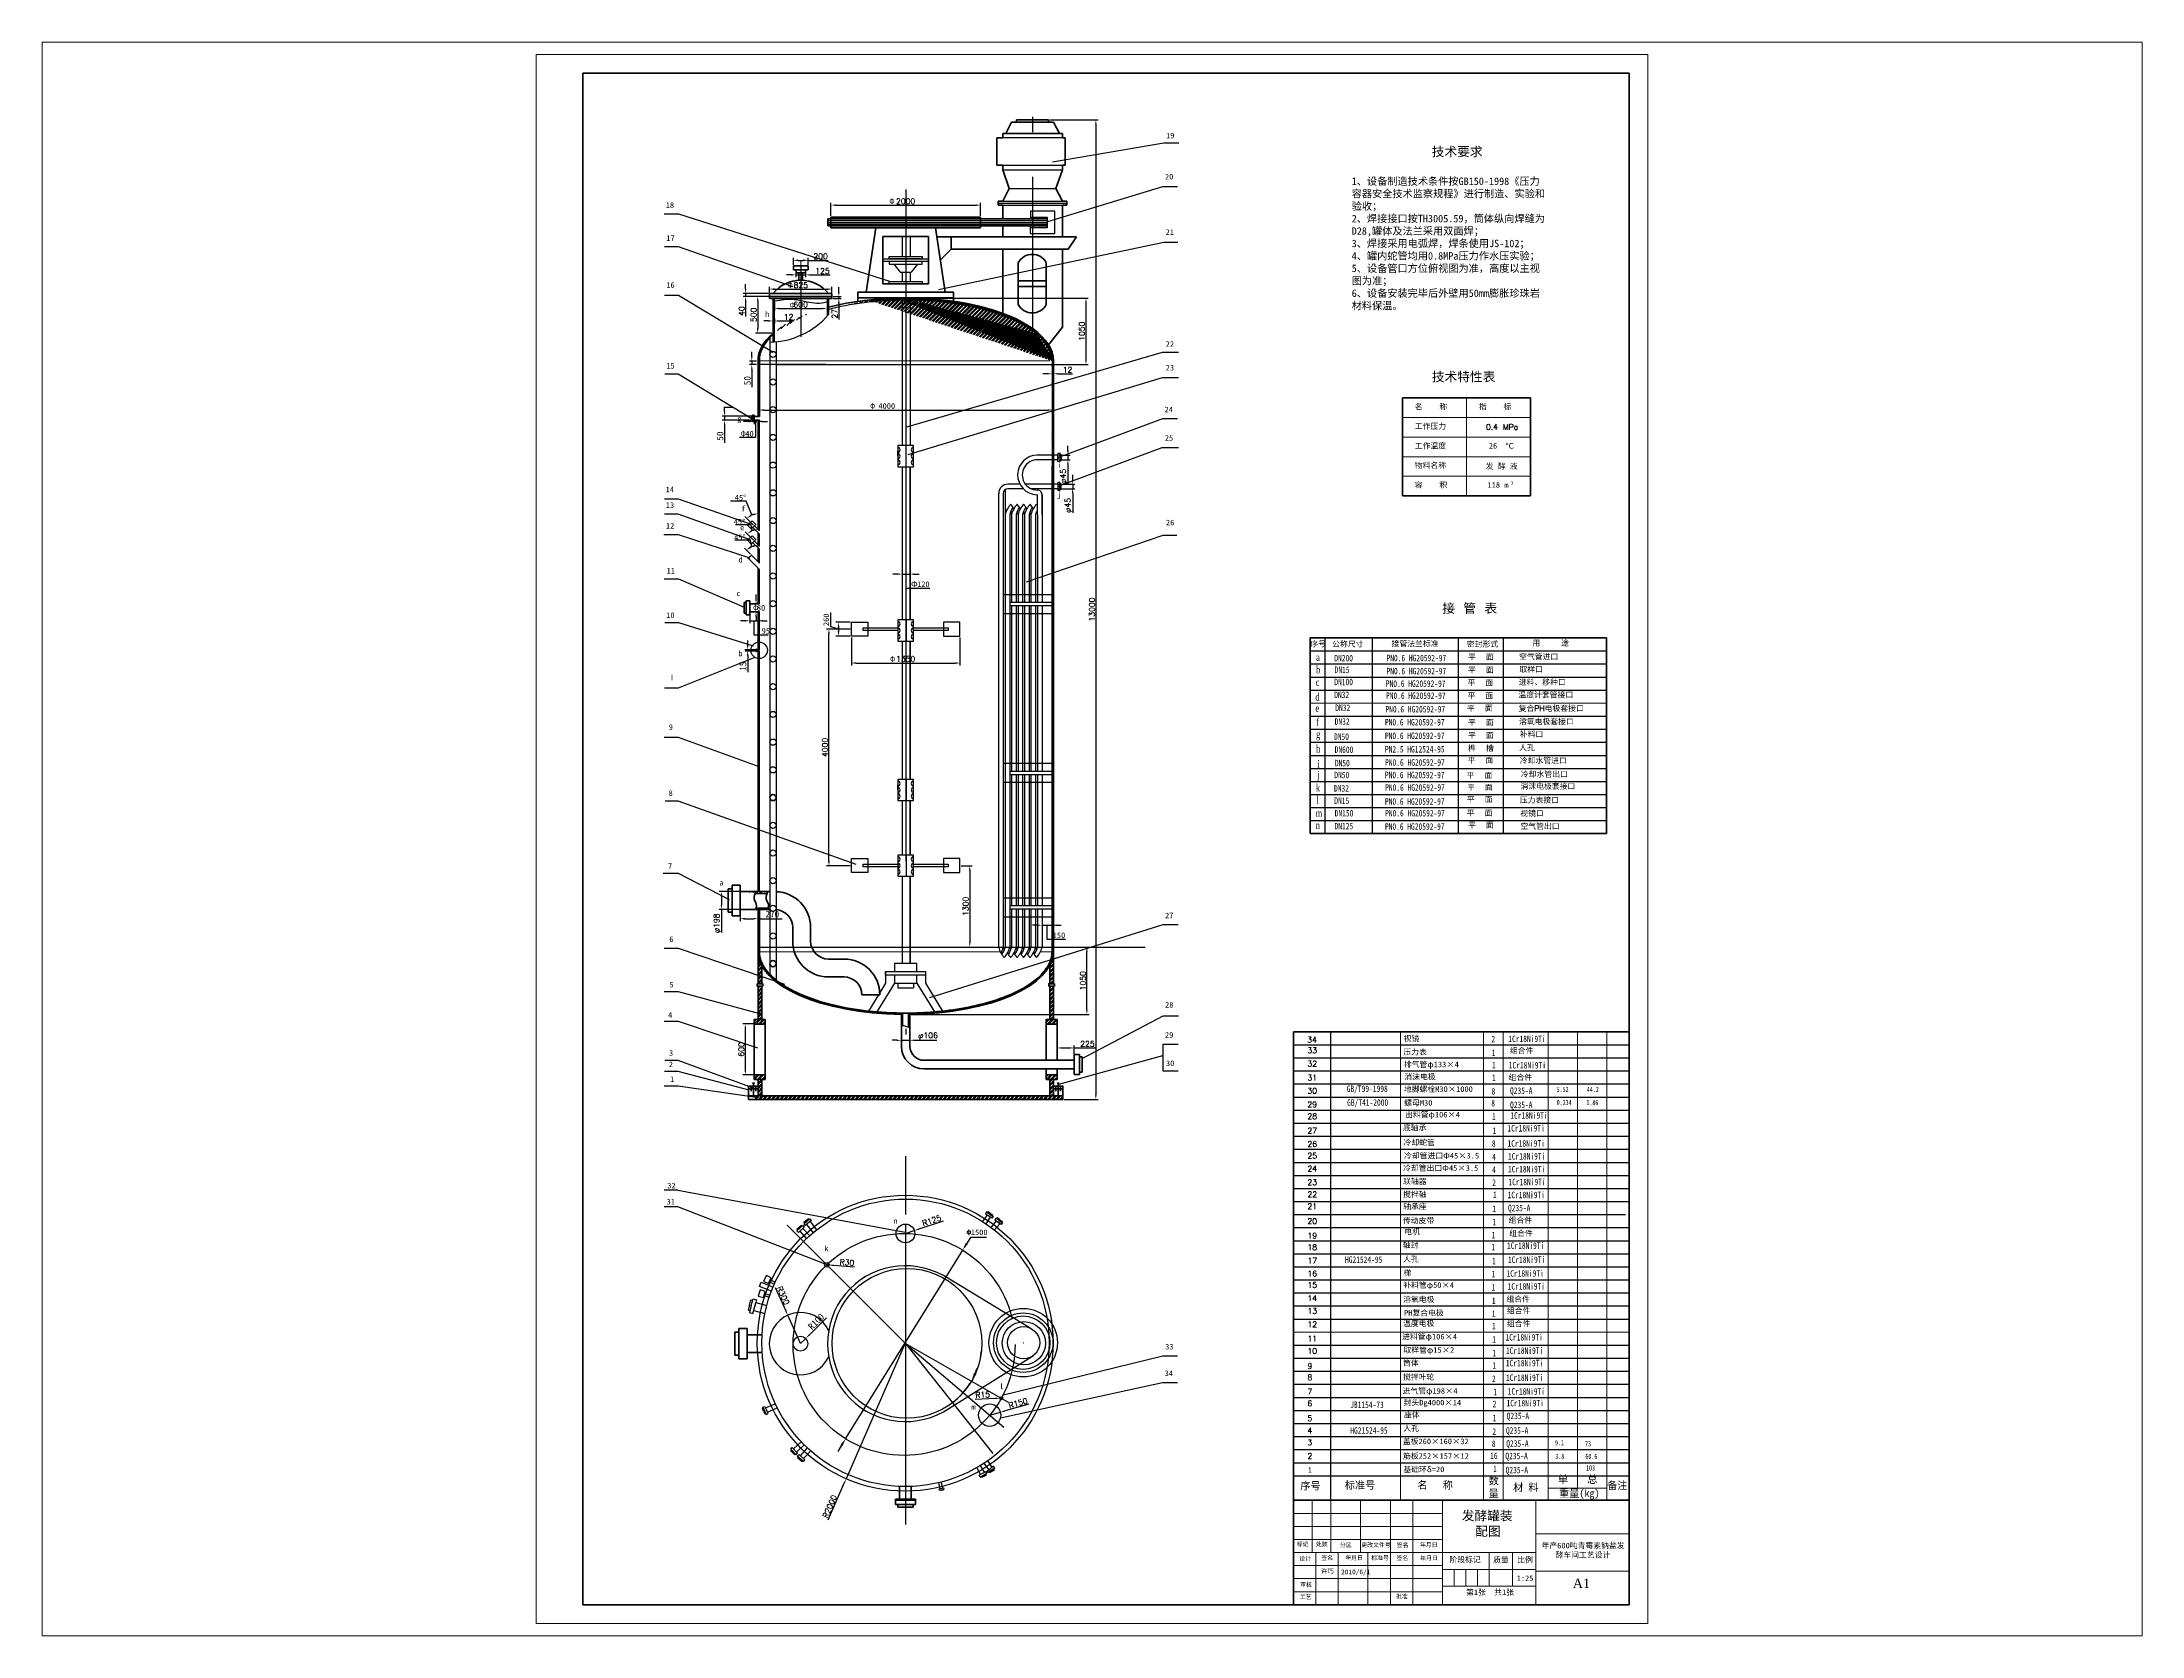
# Paper-space layout '布局1' of a CAD drawing. Header units: millimetres. Extents: x 26 to 231, y 20 to 176.
# The model-space entities are those that its viewports show. They can reach past a viewport. Long polylines and large blocks are cut down to what shows.
import ezdxf

# ---------------------------------------------------------------- set-up
doc = ezdxf.new("R2010")
doc.units = ezdxf.units.MM
for name, pattern in [('ACAD_ISO02W100', [15, 12, -3]), ('ACAD_ISO10W100', [18, 12, -3, 0, -3]), ('CENTER2', [28.575, 19.05, -3.175, 3.175, -3.175])]:
    doc.linetypes.add(name, pattern=pattern)
doc.layers.get('Defpoints').update_dxf_attribs({"color": 1})
for name, color, linetype, lineweight in [('EQ1', 2, 'Continuous', 20), ('FRAME 025', 7, 'Continuous', 50), ('粗实线', 7, 'Continuous', 60), ('细实线', 7, 'Continuous', 20)]:
    doc.layers.add(name, color=color, linetype=linetype, lineweight=lineweight)
doc.layers.add('点划线', color=6, linetype='CENTER2')
doc.styles.get("Standard").update_dxf_attribs({"font": 'txt', "bigfont": 'gbcbig.shx'})
doc.styles.add('样式 1', font='SIMFANG.TTF', dxfattribs={"width": 0.7, "height": 3.5})
doc.styles.add('样式 20', font='TIMES.TTF', dxfattribs={"width": 0.7, "height": 4})
doc.dimstyles.new('ISO-25', dxfattribs={"dimtxt": 3, "dimasz": 2.5, "dimexe": 1.25, "dimexo": 0.625, "dimtad": 1, "dimtxsty": 'Standard', "dimcen": 2.5, "dimadec": 0, "dimazin": 0, "dimtfac": 1, "dimtmove": 0, "dimatfit": 3, "dimfxl": 1, "dimarcsym": 0})
pattern_1 = [(45, (6.0166, 824.4987), (-1.122532, 1.122532), []), (45, (6.0166, 825.2924), (-1.122532, 1.122532), [])]
pattern_2 = [(45, (0, 0), (-1.122532, 1.122532), []), (45, (0, 0.7937), (-1.122532, 1.122532), [])]

# ---------------------------------------------------------------- blocks, each defined once
blk = doc.blocks.new('*D2')
at = {"layer": 'Defpoints', "color": 0}
for p in [(494.2, 1264.7), (511.2, 1266.8), (511.2, 1264.7)]:
    blk.add_point(p, dxfattribs=at)
at = {"layer": '细实线', "color": 0, "lineweight": -2}
for p, q in [((510.6, 1266.8), (493, 1266.8)), ((510.6, 1264.7), (493, 1264.7)), ((494.2, 1269.3), (494.2, 1271.8)), ((494.2, 1266.8), (494.2, 1264.7)), ((494.2, 1262.2), (494.2, 1252.6))]:
    blk.add_line(p, q, dxfattribs=at)
at = {"layer": '细实线', "color": 0}
for points in [[(493.8, 1269.3), (494.6, 1269.3), (494.2, 1266.8)], [(493.8, 1262.2), (494.6, 1262.2), (494.2, 1264.7)]]:
    blk.add_solid(points, dxfattribs=at)
at = {"layer": '细实线', "color": 0, "lineweight": -3, "insert": (491.8, 1256.2), "char_height": 3, "attachment_point": 5, "rotation": 90}
blk.add_mtext('{\\fFangSong_GB2312|b0|i0|c134|p49;\\H1.2x;50}', dxfattribs=at)
blk = doc.blocks.new('*D3')
at = {"layer": 'Defpoints', "color": 0}
for p in [(506.6, 1141), (506.7, 1141.7), (506.7, 1141)]:
    blk.add_point(p, dxfattribs=at)
at = {"layer": '细实线', "color": 0, "lineweight": -2}
for p, q in [((506, 1141.7), (505.3, 1141.7)), ((506, 1141), (505.3, 1141)), ((506.6, 1144.2), (506.6, 1146.7)), ((506.6, 1141.7), (506.6, 1141)), ((506.6, 1138.5), (506.6, 1129.6))]:
    blk.add_line(p, q, dxfattribs=at)
at = {"layer": '细实线', "color": 0}
for points in [[(506.1, 1144.2), (507, 1144.2), (506.6, 1141.7)], [(506.1, 1138.5), (507, 1138.5), (506.6, 1141)]]:
    blk.add_solid(points, dxfattribs=at)
at = {"layer": '细实线', "color": 0, "lineweight": -3, "insert": (504.1, 1132.8), "char_height": 3, "attachment_point": 5, "rotation": 90}
blk.add_mtext('{\\fFangSong_GB2312|b0|i0|c134|p49;\\H1.2x;15}', dxfattribs=at)
blk = doc.blocks.new('*D4')
at = {"layer": 'Defpoints', "color": 0}
for p in [(502.6, 999.3), (512.1, 999.3), (512.1, 997.5)]:
    blk.add_point(p, dxfattribs=at)
at = {"layer": '细实线', "color": 0, "lineweight": -2}
for p, q in [((502.6, 998.7), (502.6, 996.2)), ((505.1, 997.5), (509.6, 997.5)), ((512.1, 998.7), (512.1, 996.2)), ((512.1, 997.5), (525.1, 997.5))]:
    blk.add_line(p, q, dxfattribs=at)
at = {"layer": '细实线', "color": 0}
for points in [[(505.1, 997.9), (505.1, 997), (502.6, 997.5)], [(509.6, 997.9), (509.6, 997), (512.1, 997.5)]]:
    blk.add_solid(points, dxfattribs=at)
at = {"layer": '细实线', "color": 0, "lineweight": -3, "insert": (519.8, 999.9), "char_height": 3, "attachment_point": 5}
blk.add_mtext('{\\fFangSong_GB2312|b0|i0|c134|p49;\\H1.2x;270}', dxfattribs=at)
blk = doc.blocks.new('*D5')
at = {"layer": 'Defpoints', "color": 0}
for p in [(512.1, 1296.4), (508.8, 1294.5), (512.1, 1294.5)]:
    blk.add_point(p, dxfattribs=at)
at = {"layer": '细实线', "color": 0, "lineweight": -2}
for p, q in [((511.4, 1296.4), (507.6, 1296.4)), ((508.8, 1298.9), (508.8, 1301.4)), ((508.8, 1296.4), (508.8, 1294.5)), ((511.4, 1294.5), (507.6, 1294.5)), ((508.8, 1292), (508.8, 1282.4))]:
    blk.add_line(p, q, dxfattribs=at)
at = {"layer": '细实线', "color": 0}
for points in [[(508.4, 1298.9), (509.2, 1298.9), (508.8, 1296.4)], [(508.4, 1292), (509.2, 1292), (508.8, 1294.5)]]:
    blk.add_solid(points, dxfattribs=at)
at = {"layer": '细实线', "color": 0, "lineweight": -3, "insert": (506.4, 1285.9), "char_height": 3, "attachment_point": 5, "rotation": 90}
blk.add_mtext('{\\fFangSong_GB2312|b0|i0|c134|p49;\\H1.2x;50}', dxfattribs=at)
blk = doc.blocks.new('*D6')
at = {"layer": 'Defpoints', "color": 0}
for p in [(510.2, 941.1), (505.3, 913.8), (510.3, 913.8)]:
    blk.add_point(p, dxfattribs=at)
at = {"layer": '细实线', "color": 0, "lineweight": -2}
for p, q in [((509.5, 941.1), (504, 941.1)), ((505.3, 938.6), (505.3, 916.3)), ((509.7, 913.8), (504, 913.8))]:
    blk.add_line(p, q, dxfattribs=at)
at = {"layer": '细实线', "color": 0}
for points in [[(504.9, 938.6), (505.7, 938.6), (505.3, 941.1)], [(504.9, 916.3), (505.7, 916.3), (505.3, 913.8)]]:
    blk.add_solid(points, dxfattribs=at)
at = {"layer": '细实线', "color": 0, "insert": (503.2, 927.4), "char_height": 3, "attachment_point": 5, "rotation": 90}
blk.add_mtext('600', dxfattribs=at)
blk = doc.blocks.new('*D7')
at = {"layer": 'Defpoints', "color": 0}
for p in [(681.7, 928.2), (672.5, 922.6), (681.7, 922.6)]:
    blk.add_point(p, dxfattribs=at)
at = {"layer": '细实线', "color": 0, "lineweight": -2}
for p, q in [((672.5, 923.2), (672.5, 929.5)), ((675, 928.2), (679.2, 928.2)), ((681.7, 923.2), (681.7, 929.5)), ((681.7, 928.2), (693.5, 928.2))]:
    blk.add_line(p, q, dxfattribs=at)
at = {"layer": '细实线', "color": 0}
for points in [[(675, 928.6), (675, 927.8), (672.5, 928.2)], [(679.2, 928.6), (679.2, 927.8), (681.7, 928.2)]]:
    blk.add_solid(points, dxfattribs=at)
at = {"layer": '细实线', "color": 0, "insert": (688.8, 930.4), "char_height": 3, "attachment_point": 5}
blk.add_mtext('225', dxfattribs=at)
blk = doc.blocks.new('*D8')
at = {"layer": 'Defpoints', "color": 0}
for p in [(589, 940.1), (593.6, 939.4), (593.6, 932.3)]:
    blk.add_point(p, dxfattribs=at)
at = {"layer": '细实线', "color": 0, "lineweight": -2}
for p, q in [((589, 939.4), (589, 931)), ((593.6, 938.8), (593.6, 931)), ((586.5, 932.3), (584, 932.3)), ((589, 932.3), (593.6, 932.3)), ((596.1, 932.3), (608, 932.3))]:
    blk.add_line(p, q, dxfattribs=at)
at = {"layer": '细实线', "color": 0}
for points in [[(586.5, 932.7), (586.5, 931.9), (589, 932.3)], [(596.1, 932.7), (596.1, 931.9), (593.6, 932.3)]]:
    blk.add_solid(points, dxfattribs=at)
at = {"layer": '细实线', "color": 0, "insert": (603.3, 934.4), "char_height": 3, "attachment_point": 5}
blk.add_mtext('φ106', dxfattribs=at)
blk = doc.blocks.new('*D9')
at = {"layer": 'Defpoints', "color": 0}
for p in [(667.9, 1425.8), (675.7, 900.6), (693.3, 900.6)]:
    blk.add_point(p, dxfattribs=at)
at = {"layer": '细实线', "color": 0, "lineweight": -2}
for p, q in [((668.6, 1425.8), (694.5, 1425.8)), ((693.3, 1423.3), (693.3, 903.1)), ((676.3, 900.6), (694.5, 900.6))]:
    blk.add_line(p, q, dxfattribs=at)
at = {"layer": '细实线', "color": 0}
for points in [[(692.9, 1423.3), (693.7, 1423.3), (693.3, 1425.8)], [(692.9, 903.1), (693.7, 903.1), (693.3, 900.6)]]:
    blk.add_solid(points, dxfattribs=at)
at = {"layer": '细实线', "color": 0, "insert": (691.2, 1163.2), "char_height": 3, "attachment_point": 5, "rotation": 90}
blk.add_mtext('13000', dxfattribs=at)
blk = doc.blocks.new('*D10')
at = {"layer": 'Defpoints', "color": 0}
for p in [(550.2, 1152.6), (562.2, 1152.6), (562.2, 1025.9)]:
    blk.add_point(p, dxfattribs=at)
at = {"layer": '细实线', "color": 0, "lineweight": -2}
for p, q in [((561.6, 1152.6), (548.9, 1152.6)), ((550.2, 1028.4), (550.2, 1150.1)), ((561.6, 1025.9), (548.9, 1025.9))]:
    blk.add_line(p, q, dxfattribs=at)
at = {"layer": '细实线', "color": 0}
for points in [[(549.7, 1150.1), (550.6, 1150.1), (550.2, 1152.6)], [(549.7, 1028.4), (550.6, 1028.4), (550.2, 1025.9)]]:
    blk.add_solid(points, dxfattribs=at)
at = {"layer": '细实线', "color": 0, "insert": (548, 1089.3), "char_height": 3, "attachment_point": 5, "rotation": 90}
blk.add_mtext('4000', dxfattribs=at)
blk = doc.blocks.new('*D11')
at = {"layer": 'Defpoints', "color": 0}
for p in [(591.3, 1330.2), (670.5, 1294.5), (688, 1294.5)]:
    blk.add_point(p, dxfattribs=at)
at = {"layer": '细实线', "color": 0, "lineweight": -2}
for p, q in [((591.9, 1330.2), (689.2, 1330.2)), ((688, 1327.7), (688, 1297)), ((671.1, 1294.5), (689.2, 1294.5))]:
    blk.add_line(p, q, dxfattribs=at)
at = {"layer": '细实线', "color": 0}
for points in [[(687.6, 1327.7), (688.4, 1327.7), (688, 1330.2)], [(687.6, 1297), (688.4, 1297), (688, 1294.5)]]:
    blk.add_solid(points, dxfattribs=at)
at = {"layer": '细实线', "color": 0, "insert": (685.8, 1312.4), "char_height": 3, "attachment_point": 5, "rotation": 90}
blk.add_mtext('1050', dxfattribs=at)
blk = doc.blocks.new('*D12')
at = {"layer": 'Defpoints', "color": 0}
for p in [(593.7, 982.3), (688.5, 982.3), (593.6, 946.2)]:
    blk.add_point(p, dxfattribs=at)
at = {"layer": '细实线', "color": 0, "lineweight": -2}
for p, q in [((594.3, 982.3), (689.7, 982.3)), ((688.5, 948.7), (688.5, 979.8)), ((594.2, 946.2), (689.7, 946.2))]:
    blk.add_line(p, q, dxfattribs=at)
at = {"layer": '细实线', "color": 0}
for points in [[(688.1, 979.8), (688.9, 979.8), (688.5, 982.3)], [(688.1, 948.7), (688.9, 948.7), (688.5, 946.2)]]:
    blk.add_solid(points, dxfattribs=at)
at = {"layer": '细实线', "color": 0, "insert": (686.4, 964.2), "char_height": 3, "attachment_point": 5, "rotation": 90}
blk.add_mtext('1050', dxfattribs=at)
blk = doc.blocks.new('*D14')
at = {"layer": 'Defpoints', "color": 0}
for p in [(520.9, 1328.6), (549.2, 1328.3), (549.2, 1324.6)]:
    blk.add_point(p, dxfattribs=at)
at = {"layer": '细实线', "color": 0, "lineweight": -2}
for p, q in [((520.9, 1328), (520.9, 1323.4)), ((523.4, 1324.6), (546.7, 1324.6)), ((549.2, 1327.6), (549.2, 1323.4))]:
    blk.add_line(p, q, dxfattribs=at)
at = {"layer": '细实线', "color": 0}
for points in [[(523.4, 1325), (523.4, 1324.2), (520.9, 1324.6)], [(546.7, 1325), (546.7, 1324.2), (549.2, 1324.6)]]:
    blk.add_solid(points, dxfattribs=at)
at = {"layer": '细实线', "color": 0, "insert": (535, 1326.7), "char_height": 3, "attachment_point": 5}
blk.add_mtext('600', dxfattribs=at)
blk = doc.blocks.new('*D15')
at = {"layer": 'Defpoints', "color": 0}
for p in [(518.3, 1331), (512, 1311.4), (520.2, 1311.4)]:
    blk.add_point(p, dxfattribs=at)
at = {"layer": '细实线', "color": 0, "lineweight": -2}
for p, q in [((517.7, 1331), (510.7, 1331)), ((512, 1328.5), (512, 1313.9)), ((519.6, 1311.4), (510.7, 1311.4))]:
    blk.add_line(p, q, dxfattribs=at)
at = {"layer": '细实线', "color": 0}
for points in [[(511.5, 1328.5), (512.4, 1328.5), (512, 1331)], [(511.5, 1313.9), (512.4, 1313.9), (512, 1311.4)]]:
    blk.add_solid(points, dxfattribs=at)
at = {"layer": '细实线', "color": 0, "insert": (509.8, 1321.2), "char_height": 3, "attachment_point": 5, "rotation": 90}
blk.add_mtext('500', dxfattribs=at)
blk = doc.blocks.new('*D16')
at = {"layer": 'Defpoints', "color": 0}
for p in [(669.8, 1293.2), (670.5, 1293.2), (670.5, 1289.6)]:
    blk.add_point(p, dxfattribs=at)
at = {"layer": '细实线', "color": 0, "lineweight": -2}
for p, q in [((667.3, 1289.6), (664.8, 1289.6)), ((669.8, 1292.6), (669.8, 1288.4)), ((669.8, 1289.6), (670.5, 1289.6)), ((670.5, 1292.6), (670.5, 1288.4)), ((673, 1289.6), (680.8, 1289.6))]:
    blk.add_line(p, q, dxfattribs=at)
at = {"layer": '细实线', "color": 0}
for points in [[(667.3, 1290), (667.3, 1289.2), (669.8, 1289.6)], [(673, 1290), (673, 1289.2), (670.5, 1289.6)]]:
    blk.add_solid(points, dxfattribs=at)
at = {"layer": '细实线', "color": 0, "insert": (678.1, 1291.7), "char_height": 3, "attachment_point": 5}
blk.add_mtext('12', dxfattribs=at)
blk = doc.blocks.new('*D17')
at = {"layer": 'Defpoints', "color": 0}
for p in [(520.2, 1319.8), (520.9, 1319.9), (520.9, 1317.9)]:
    blk.add_point(p, dxfattribs=at)
at = {"layer": '细实线', "color": 0, "lineweight": -2}
for p, q in [((517.7, 1317.9), (515.2, 1317.9)), ((520.2, 1319.2), (520.2, 1316.6)), ((520.2, 1317.9), (520.9, 1317.9)), ((520.9, 1319.3), (520.9, 1316.6)), ((523.4, 1317.9), (531.1, 1317.9))]:
    blk.add_line(p, q, dxfattribs=at)
at = {"layer": '细实线', "color": 0}
for points in [[(517.7, 1318.3), (517.7, 1317.5), (520.2, 1317.9)], [(523.4, 1318.3), (523.4, 1317.5), (520.9, 1317.9)]]:
    blk.add_solid(points, dxfattribs=at)
at = {"layer": '细实线', "color": 0, "insert": (528.5, 1320), "char_height": 3, "attachment_point": 5}
blk.add_mtext('12', dxfattribs=at)
blk = doc.blocks.new('*D18')
at = {"layer": 'Defpoints', "color": 0}
for p in [(518.3, 1332.6), (551.8, 1335), (551.8, 1332.6)]:
    blk.add_point(p, dxfattribs=at)
at = {"layer": '细实线', "color": 0, "lineweight": -2}
for p, q in [((518.3, 1333.2), (518.3, 1336.2)), ((520.8, 1335), (549.3, 1335)), ((551.8, 1333.2), (551.8, 1336.2))]:
    blk.add_line(p, q, dxfattribs=at)
at = {"layer": '细实线', "color": 0}
for points in [[(520.8, 1335.4), (520.8, 1334.5), (518.3, 1335)], [(549.3, 1335.4), (549.3, 1334.5), (551.8, 1335)]]:
    blk.add_solid(points, dxfattribs=at)
at = {"layer": '细实线', "color": 0, "insert": (535.1, 1337.1), "char_height": 3, "attachment_point": 5}
blk.add_mtext('825', dxfattribs=at)
blk = doc.blocks.new('*D19')
at = {"layer": 'Defpoints', "color": 0}
for p in [(531.1, 1347.4), (539, 1350.4), (539, 1347.4)]:
    blk.add_point(p, dxfattribs=at)
at = {"layer": '细实线', "color": 0, "lineweight": -2}
for p, q in [((531.1, 1348), (531.1, 1351.7)), ((539, 1348), (539, 1351.7)), ((533.6, 1350.4), (536.5, 1350.4)), ((539, 1350.4), (549.8, 1350.4))]:
    blk.add_line(p, q, dxfattribs=at)
at = {"layer": '细实线', "color": 0}
for points in [[(533.6, 1350.9), (533.6, 1350), (531.1, 1350.4)], [(536.5, 1350.9), (536.5, 1350), (539, 1350.4)]]:
    blk.add_solid(points, dxfattribs=at)
at = {"layer": '细实线', "color": 0, "insert": (545.7, 1352.6), "char_height": 3, "attachment_point": 5}
blk.add_mtext('200', dxfattribs=at)
blk = doc.blocks.new('*D20')
at = {"layer": 'Defpoints', "color": 0}
for p in [(532.5, 1345.4), (537.6, 1345.4), (537.6, 1342.6)]:
    blk.add_point(p, dxfattribs=at)
at = {"layer": '细实线', "color": 0, "lineweight": -2}
for p, q in [((530, 1342.6), (527.5, 1342.6)), ((532.5, 1344.8), (532.5, 1341.3)), ((532.5, 1342.6), (537.6, 1342.6)), ((537.6, 1344.8), (537.6, 1341.3)), ((540.1, 1342.6), (550.8, 1342.6))]:
    blk.add_line(p, q, dxfattribs=at)
at = {"layer": '细实线', "color": 0}
for points in [[(530, 1343), (530, 1342.2), (532.5, 1342.6)], [(540.1, 1343), (540.1, 1342.2), (537.6, 1342.6)]]:
    blk.add_solid(points, dxfattribs=at)
at = {"layer": '细实线', "color": 0, "insert": (546.7, 1344.7), "char_height": 3, "attachment_point": 5}
blk.add_mtext('125', dxfattribs=at)
blk = doc.blocks.new('*D21')
at = {"layer": 'Defpoints', "color": 0}
for p in [(505.5, 1331), (518.3, 1332.6), (518.3, 1331)]:
    blk.add_point(p, dxfattribs=at)
at = {"layer": '细实线', "color": 0, "lineweight": -2}
for p, q in [((517.7, 1332.6), (504.2, 1332.6)), ((517.7, 1331), (504.2, 1331)), ((505.5, 1335.1), (505.5, 1337.6)), ((505.5, 1332.6), (505.5, 1331)), ((505.5, 1328.5), (505.5, 1320.3))]:
    blk.add_line(p, q, dxfattribs=at)
at = {"layer": '细实线', "color": 0}
for points in [[(505.1, 1335.1), (505.9, 1335.1), (505.5, 1332.6)], [(505.1, 1328.5), (505.9, 1328.5), (505.5, 1331)]]:
    blk.add_solid(points, dxfattribs=at)
at = {"layer": '细实线', "color": 0, "insert": (503.4, 1323.2), "char_height": 3, "attachment_point": 5, "rotation": 90}
blk.add_mtext('40', dxfattribs=at)
blk = doc.blocks.new('*D22')
at = {"layer": 'Defpoints', "color": 0}
for p in [(551.8, 1331), (551.8, 1329.9), (555.5, 1329.9)]:
    blk.add_point(p, dxfattribs=at)
at = {"layer": '细实线', "color": 0, "lineweight": -2}
for p, q in [((552.4, 1331), (556.7, 1331)), ((552.4, 1329.9), (556.7, 1329.9)), ((555.5, 1333.5), (555.5, 1336)), ((555.5, 1331), (555.5, 1329.9)), ((555.5, 1327.4), (555.5, 1318.6))]:
    blk.add_line(p, q, dxfattribs=at)
at = {"layer": '细实线', "color": 0}
for points in [[(555, 1333.5), (555.9, 1333.5), (555.5, 1331)], [(555, 1327.4), (555.9, 1327.4), (555.5, 1329.9)]]:
    blk.add_solid(points, dxfattribs=at)
at = {"layer": '细实线', "color": 0, "insert": (553.3, 1321.7), "char_height": 3, "attachment_point": 5, "rotation": 90}
blk.add_mtext('27', dxfattribs=at)
blk = doc.blocks.new('*D23')
at = {"layer": 'Defpoints', "color": 0}
for p in [(631.5, 1380), (551.2, 1373.6), (631.5, 1373.6)]:
    blk.add_point(p, dxfattribs=at)
at = {"layer": '细实线', "color": 0, "lineweight": -2}
for p, q in [((551.2, 1374.2), (551.2, 1381.3)), ((553.7, 1380), (629, 1380)), ((631.5, 1374.2), (631.5, 1381.3))]:
    blk.add_line(p, q, dxfattribs=at)
at = {"layer": '细实线', "color": 0}
for points in [[(553.7, 1380.4), (553.7, 1379.6), (551.2, 1380)], [(629, 1380.4), (629, 1379.6), (631.5, 1380)]]:
    blk.add_solid(points, dxfattribs=at)
at = {"layer": '细实线', "color": 0, "insert": (591.3, 1382.1), "char_height": 3, "attachment_point": 5}
blk.add_mtext('2000', dxfattribs=at)
blk = doc.blocks.new('*D24')
at = {"layer": 'Defpoints', "color": 0}
for p in [(562.2, 1148.9), (620.4, 1148.9), (620.4, 1134.5)]:
    blk.add_point(p, dxfattribs=at)
at = {"layer": '细实线', "color": 0, "lineweight": -2}
for p, q in [((562.2, 1148.3), (562.2, 1133.3)), ((620.4, 1148.3), (620.4, 1133.3)), ((564.7, 1134.5), (617.9, 1134.5))]:
    blk.add_line(p, q, dxfattribs=at)
at = {"layer": '细实线', "color": 0}
for points in [[(564.7, 1135), (564.7, 1134.1), (562.2, 1134.5)], [(617.9, 1135), (617.9, 1134.1), (620.4, 1134.5)]]:
    blk.add_solid(points, dxfattribs=at)
at = {"layer": '细实线', "color": 0, "insert": (591.3, 1136.7), "char_height": 3, "attachment_point": 5}
blk.add_mtext('1350', dxfattribs=at)
blk = doc.blocks.new('*D25')
at = {"layer": 'Defpoints', "color": 0}
for p in [(620.4, 1025.9), (593.7, 982.3), (625.7, 982.3)]:
    blk.add_point(p, dxfattribs=at)
at = {"layer": '细实线', "color": 0, "lineweight": -2}
for p, q in [((621.1, 1025.9), (626.9, 1025.9)), ((625.7, 1023.4), (625.7, 984.8)), ((594.3, 982.3), (626.9, 982.3))]:
    blk.add_line(p, q, dxfattribs=at)
at = {"layer": '细实线', "color": 0}
for points in [[(625.3, 1023.4), (626.1, 1023.4), (625.7, 1025.9)], [(625.3, 984.8), (626.1, 984.8), (625.7, 982.3)]]:
    blk.add_solid(points, dxfattribs=at)
at = {"layer": '细实线', "color": 0, "insert": (623.5, 1004.1), "char_height": 3, "attachment_point": 5, "rotation": 90}
blk.add_mtext('1300', dxfattribs=at)
blk = doc.blocks.new('*D26')
at = {"layer": 'Defpoints', "color": 0}
for p in [(673, 1246), (673, 1243.5), (678.3, 1243.5)]:
    blk.add_point(p, dxfattribs=at)
at = {"layer": '细实线', "color": 0, "lineweight": -2}
for p, q in [((678.3, 1248.5), (678.3, 1251)), ((673.6, 1246), (679.6, 1246)), ((673.6, 1243.5), (679.6, 1243.5)), ((678.3, 1246), (678.3, 1243.5)), ((678.3, 1241), (678.3, 1230.7))]:
    blk.add_line(p, q, dxfattribs=at)
at = {"layer": '细实线', "color": 0}
for points in [[(677.9, 1248.5), (678.8, 1248.5), (678.3, 1246)], [(677.9, 1241), (678.8, 1241), (678.3, 1243.5)]]:
    blk.add_solid(points, dxfattribs=at)
at = {"layer": '细实线', "color": 0, "insert": (676.2, 1234.6), "char_height": 3, "attachment_point": 5, "rotation": 90}
blk.add_mtext('φ45', dxfattribs=at)
blk = doc.blocks.new('*D27')
at = {"layer": 'Defpoints', "color": 0}
for p in [(672.9, 1230.4), (672.9, 1228), (680.9, 1228)]:
    blk.add_point(p, dxfattribs=at)
at = {"layer": '细实线', "color": 0, "lineweight": -2}
for p, q in [((673.5, 1230.4), (682.1, 1230.4)), ((673.5, 1228), (682.1, 1228)), ((680.9, 1232.9), (680.9, 1235.4)), ((680.9, 1230.4), (680.9, 1228)), ((680.9, 1225.5), (680.9, 1215.1))]:
    blk.add_line(p, q, dxfattribs=at)
at = {"layer": '细实线', "color": 0}
for points in [[(680.4, 1232.9), (681.3, 1232.9), (680.9, 1230.4)], [(680.4, 1225.5), (681.3, 1225.5), (680.9, 1228)]]:
    blk.add_solid(points, dxfattribs=at)
at = {"layer": '细实线', "color": 0, "insert": (678.7, 1219), "char_height": 3, "attachment_point": 5, "rotation": 90}
blk.add_mtext('φ45', dxfattribs=at)
blk = doc.blocks.new('*D28')
at = {"layer": 'Defpoints', "color": 0}
for p in [(534.9, 769.7), (537.7, 772.5)]:
    blk.add_point(p, dxfattribs=at)
at = {"layer": '细实线', "color": 0, "lineweight": -2}
for p, q in [((548.8, 783.6), (539.5, 774.3)), ((534.9, 769.7), (537.7, 772.5))]:
    blk.add_line(p, q, dxfattribs=at)
at = {"layer": '细实线', "color": 0}
blk.add_solid([(539.2, 774.5), (539.8, 774), (537.7, 772.5)], dxfattribs=at)
at = {"layer": '细实线', "color": 0, "lineweight": -3, "insert": (543.3, 781.5), "char_height": 3, "attachment_point": 5, "rotation": 45.1381}
blk.add_mtext('{\\fFangSong_GB2312|b0|i0|c134|p49;\\H1.2x;R100}', dxfattribs=at)
blk = doc.blocks.new('*D29')
at = {"layer": 'Defpoints', "color": 0}
for p in [(591.1, 769.9), (559.4, 697.2)]:
    blk.add_point(p, dxfattribs=at)
at = {"layer": '细实线', "color": 0, "lineweight": -2}
for p, q in [((591.1, 769.9), (559.4, 697.2)), ((549.8, 675.2), (558.4, 694.9))]:
    blk.add_line(p, q, dxfattribs=at)
at = {"layer": '细实线', "color": 0}
blk.add_solid([(558, 695.1), (558.8, 694.8), (559.4, 697.2)], dxfattribs=at)
at = {"layer": '细实线', "color": 0, "lineweight": -3, "insert": (550.6, 682.4), "char_height": 3, "attachment_point": 5, "rotation": 66.4443}
blk.add_mtext('R2000', dxfattribs=at)
blk = doc.blocks.new('*D30')
at = {"layer": 'Defpoints', "color": 0}
for p in [(642.1, 732.9), (636.4, 731.3)]:
    blk.add_point(p, dxfattribs=at)
at = {"layer": '点划线', "color": 0, "lineweight": -2}
for p, q in [((636.4, 731.3), (642.1, 732.9)), ((657.3, 737.2), (644.6, 733.6))]:
    blk.add_line(p, q, dxfattribs=at)
at = {"layer": '点划线', "color": 0}
blk.add_solid([(644.4, 734), (644.7, 733.2), (642.1, 732.9)], dxfattribs=at)
at = {"layer": '点划线', "color": 0, "insert": (651.6, 737.8), "char_height": 3, "attachment_point": 5, "rotation": 15.5406}
blk.add_mtext('R150', dxfattribs=at)
blk = doc.blocks.new('*D31')
at = {"layer": 'Defpoints', "color": 0}
for p in [(641.8, 740.4), (642.6, 740.5)]:
    blk.add_point(p, dxfattribs=at)
at = {"layer": '点划线', "color": 0, "lineweight": -2}
for p, q in [((628.5, 740), (639.3, 740.4)), ((642.6, 740.5), (641.8, 740.4))]:
    blk.add_line(p, q, dxfattribs=at)
at = {"layer": '点划线', "color": 0}
blk.add_solid([(639.3, 740.8), (639.3, 739.9), (641.8, 740.4)], dxfattribs=at)
at = {"layer": '点划线', "color": 0, "insert": (632.6, 742.3), "char_height": 3, "attachment_point": 5, "rotation": 1.8004}
blk.add_mtext('R15', dxfattribs=at)
blk = doc.blocks.new('*D32')
at = {"layer": 'Defpoints', "color": 0}
for p in [(549, 812), (550.2, 811.9)]:
    blk.add_point(p, dxfattribs=at)
at = {"layer": '点划线', "color": 0, "lineweight": -2}
for p, q in [((549, 812), (550.2, 811.9)), ((563.9, 810.7), (552.7, 811.6))]:
    blk.add_line(p, q, dxfattribs=at)
at = {"layer": '点划线', "color": 0}
blk.add_solid([(552.8, 812.1), (552.7, 811.2), (550.2, 811.9)], dxfattribs=at)
at = {"layer": '点划线', "color": 0, "insert": (559.8, 813.2), "char_height": 3, "attachment_point": 5, "rotation": 355.1997}
blk.add_mtext('R30', dxfattribs=at)
blk = doc.blocks.new('*D33')
at = {"layer": 'Defpoints', "color": 0}
for p in [(591.2, 828.8), (595.9, 830.3)]:
    blk.add_point(p, dxfattribs=at)
at = {"layer": '点划线', "color": 0, "lineweight": -2}
for p, q in [((611.4, 835.4), (598.3, 831.1)), ((591.2, 828.8), (595.9, 830.3))]:
    blk.add_line(p, q, dxfattribs=at)
at = {"layer": '点划线', "color": 0}
blk.add_solid([(598.2, 831.5), (598.4, 830.7), (595.9, 830.3)], dxfattribs=at)
at = {"layer": '点划线', "color": 0, "insert": (605.3, 835.7), "char_height": 3, "attachment_point": 5, "rotation": 18.2833}
blk.add_mtext('R125', dxfattribs=at)
blk = doc.blocks.new('*D34')
at = {"layer": 'Defpoints', "color": 0}
for p in [(528.1, 784.9), (534.9, 769.7)]:
    blk.add_point(p, dxfattribs=at)
at = {"layer": '点划线', "color": 0, "lineweight": -2}
for p, q in [((521.4, 799.7), (527, 787.2)), ((534.9, 769.7), (528.1, 784.9))]:
    blk.add_line(p, q, dxfattribs=at)
at = {"layer": '点划线', "color": 0}
blk.add_solid([(527.4, 787.4), (526.7, 787), (528.1, 784.9)], dxfattribs=at)
at = {"layer": '点划线', "color": 0, "insert": (525.6, 795.5), "char_height": 3, "attachment_point": 5, "rotation": 294.2021}
blk.add_mtext('R300', dxfattribs=at)
blk = doc.blocks.new('*D36')
at = {"layer": 'Defpoints', "color": 0}
for p in [(492.5, 1002.4), (506, 1012), (506.2, 1002.4)]:
    blk.add_point(p, dxfattribs=at)
at = {"layer": '点划线', "color": 0, "lineweight": -2}
for p, q in [((505.4, 1012), (491.3, 1012)), ((505.6, 1002.4), (491.3, 1002.4)), ((492.5, 1009.5), (492.5, 1004.9)), ((492.5, 1002.4), (492.5, 990))]:
    blk.add_line(p, q, dxfattribs=at)
at = {"layer": '点划线', "color": 0}
for points in [[(492.1, 1009.5), (492.9, 1009.5), (492.5, 1012)], [(492.1, 1004.9), (492.9, 1004.9), (492.5, 1002.4)]]:
    blk.add_solid(points, dxfattribs=at)
at = {"layer": '点划线', "color": 0, "insert": (490.4, 995), "char_height": 3, "attachment_point": 5, "rotation": 90}
blk.add_mtext('φ198', dxfattribs=at)

msp = doc.modelspace()

# ---------------------------------------------------------------- hatches: boundary and pattern name
at = {"layer": '细实线'}
h = msp.add_hatch(dxfattribs=at)
h.set_pattern_fill('STEEL', color=256, scale=0.5, style=0)
h.set_pattern_definition(pattern_2)
edge = h.paths.add_edge_path()
edge.add_line((520.869, 1329.861), (520.198, 1329.861))
edge.add_line((520.198, 1329.861), (520.198, 1328.483))
edge.add_spline(control_points=[(520.198, 1328.483), (520.422, 1328.525), (520.646, 1328.567), (520.869, 1328.609)], knot_values=[0, 0, 0, 0, 0.67325791, 0.67325791, 0.67325791, 0.67325791], degree=3, periodic=0)
edge.add_line((520.869, 1328.609), (520.869, 1329.861))
edge = h.paths.add_edge_path()
edge.add_spline(control_points=[(520.869, 1328.609), (520.646, 1328.567), (520.422, 1328.525), (520.198, 1328.483)], knot_values=[0, 0, 0, 0, 0.67325791, 0.67325791, 0.67325791, 0.67325791], degree=3, periodic=0)
edge.add_line((520.198, 1328.483), (520.198, 1323.552))
edge.add_line((520.198, 1323.552), (520.198, 1311.387))
edge.add_line((520.198, 1311.387), (520.198, 1306.618))
edge.add_arc((517.788, 1348.901), 42.352, 273.262028, 274.17164)
edge.add_line((520.869, 1306.661), (520.869, 1328.609))
at = {"layer": '细实线', "lineweight": -3}
h = msp.add_hatch(dxfattribs=at)
h.set_pattern_fill('STEEL', color=0, scale=0.5, style=0)
h.set_pattern_definition(pattern_1)
edge = h.paths.add_edge_path()
edge.add_spline(control_points=[(549.925, 1324.214), (552.813, 1324.97), (555.81, 1325.646), (565.469, 1327.497), (572.437, 1328.37), (582.45, 1329.013), (585.376, 1329.13), (588.308, 1329.178)], knot_values=[4.16052332, 4.16052332, 4.16052332, 4.16052332, 4.28874039, 4.28874039, 4.5624176, 4.5624176, 4.67411433, 4.67411433, 4.67411433, 4.67411433], degree=3, periodic=0)
edge.add_ellipse((591.323, 1296.586), major_axis=(79.194, 0), ratio=0.425, start_angle=0, end_angle=121.516982, ccw=False)
h = msp.add_hatch(dxfattribs=at)
h.set_pattern_fill('STEEL', color=0, scale=0.5, style=0)
h.set_pattern_definition(pattern_2)
edge = h.paths.add_edge_path()
edge.add_ellipse((591.323, 1296.586), major_axis=(79.194, 0), ratio=0.425, start_angle=0, end_angle=121.516982, ccw=False)
edge.add_arc((647.499, 1293.572), 22.487, 7.447698, 51.171277)
edge.add_spline(control_points=[(594.338, 1329.178), (597.84, 1329.121), (601.333, 1328.964), (611.637, 1328.205), (618.333, 1327.313), (630.978, 1324.808), (636.925, 1323.196), (647.686, 1319.338), (652.499, 1317.095), (658.405, 1313.47), (660.077, 1312.306), (661.598, 1311.09)], knot_values=[4.75066363, 4.75066363, 4.75066363, 4.75066363, 4.88407028, 4.88407028, 5.14856936, 5.14856936, 5.41306844, 5.41306844, 5.67756752, 5.67756752, 5.79451743, 5.79451743, 5.79451743, 5.79451743], degree=3, periodic=0)
h = msp.add_hatch(dxfattribs=at)
h.set_pattern_fill('STEEL', color=0, scale=0.5, style=0)
h.set_pattern_definition(pattern_1)
edge = h.paths.add_edge_path()
edge.add_spline(control_points=[(514.991, 1304.126), (515.205, 1304.515), (515.432, 1304.9), (516.812, 1307.093), (518.245, 1308.824), (519.938, 1310.473)], knot_values=[5.87147752, 5.87147752, 5.87147752, 5.87147752, 5.90314718, 5.90314718, 6.05348124, 6.05348124, 6.05348124, 6.05348124], degree=3, periodic=0)
edge.add_line((519.938, 1310.473), (520.198, 1310.694))
edge.add_line((520.198, 1310.694), (520.198, 1311.387))
edge.add_ellipse((591.323, 1296.586), major_axis=(-79.194, 0), ratio=0.425, start_angle=333.910733, end_angle=346.384158)
edge.add_line((514.355, 1304.509), (514.991, 1304.126))
edge = h.paths.add_edge_path()
edge.add_ellipse((591.323, 1296.586), major_axis=(-79.194, 0), ratio=0.425, start_angle=346.384158, end_angle=360)
edge.add_line((512.129, 1296.586), (512.129, 1296.487))
edge.add_line((512.129, 1296.487), (512.85, 1296.487))
edge.add_arc((526.656, 1296.736), 13.808, 147.643757, 181.034978, ccw=False)
edge.add_line((514.991, 1304.126), (514.355, 1304.509))
h = msp.add_hatch(dxfattribs=at)
h.set_pattern_fill('STEEL', color=0, scale=0.5, style=0)
h.set_pattern_definition(pattern_1)
h.paths.add_polyline_path([(512.129, 1266.739), (512.129, 1296.586)])
edge = h.paths.add_edge_path()
edge.add_line((512.129, 1266.739), (512.129, 1291.636))
edge.add_line((512.85, 1296.487), (512.85, 1266.739))
at = {"layer": '细实线', "lineweight": 50}
h = msp.add_hatch(dxfattribs=at)
h.set_pattern_fill('STEEL', color=0, scale=0.5, style=0)
h.set_pattern_definition(pattern_1)
h.paths.add_polyline_path([(512.85, 1296.487), (512.129, 1296.487), (512.129, 1294.505), (512.267, 1294.505, -0.35204125), (512.431, 1294.729), (512.85, 1294.866)])
at = {"layer": '细实线', "lineweight": -3}
h = msp.add_hatch(dxfattribs=at)
h.set_pattern_fill('STEEL', color=0, scale=0.5, style=0)
h.set_pattern_definition(pattern_1)
edge = h.paths.add_edge_path()
edge.add_line((669.796, 1296.487), (669.796, 1235.909))
edge.add_line((670.517, 1242.19), (670.517, 1220.358))
edge.add_line((670.517, 1296.487), (670.517, 1235.909))
h = msp.add_hatch(dxfattribs=at)
h.set_pattern_fill('STEEL', color=0, scale=0.5, style=0)
h.set_pattern_definition(pattern_1)
edge = h.paths.add_edge_path()
edge.add_line((512.129, 1206.095), (512.129, 1264.756))
edge.add_line((512.85, 1205.375), (512.85, 1264.756))
h = msp.add_hatch(dxfattribs=at)
h.set_pattern_fill('STEEL', color=0, scale=0.5, style=0)
h.set_pattern_definition(pattern_1)
edge = h.paths.add_edge_path()
edge.add_line((669.796, 1220.358), (669.796, 1240.269))
edge.add_line((670.517, 1242.19), (670.517, 1220.358))
h = msp.add_hatch(dxfattribs=at)
h.set_pattern_fill('STEEL', color=0, scale=0.5, style=0)
h.set_pattern_definition(pattern_1)
edge = h.paths.add_edge_path()
edge.add_line((670.517, 1224.41), (670.517, 984.761))
edge.add_line((669.796, 979.811), (669.796, 1222.49))
h = msp.add_hatch(dxfattribs=at)
h.set_pattern_fill('STEEL', color=0, scale=0.5, style=0)
h.set_pattern_definition(pattern_1)
edge = h.paths.add_edge_path()
edge.add_line((670.517, 984.761), (670.517, 962.619))
edge.add_line((669.796, 979.811), (669.796, 1222.49))
h = msp.add_hatch(dxfattribs=at)
h.set_pattern_fill('STEEL', color=0, scale=0.5, style=0)
h.set_pattern_definition(pattern_1)
edge = h.paths.add_edge_path()
edge.add_line((512.129, 1198.014), (512.129, 1204.326))
edge.add_line((512.894, 1197.249), (512.894, 1203.561))
h = msp.add_hatch(dxfattribs=at)
h.set_pattern_fill('STEEL', color=0, scale=0.5, style=0)
h.set_pattern_definition(pattern_1)
edge = h.paths.add_edge_path()
edge.add_line((512.129, 1188.876), (512.129, 1196.245))
edge.add_line((512.85, 1188.155), (512.85, 1195.524))
h = msp.add_hatch(dxfattribs=at)
h.set_pattern_fill('STEEL', color=0, scale=0.5, style=0)
h.set_pattern_definition(pattern_1)
h.paths.add_polyline_path([(512.129, 1166.3), (512.129, 1185.397)], flags=17)
edge = h.paths.add_edge_path()
edge.add_line((512.129, 1166.3), (512.129, 1185.397))
edge.add_line((512.85, 1166.3), (512.85, 1184.677))
h = msp.add_hatch(dxfattribs=at)
h.set_pattern_fill('STEEL', color=0, scale=0.5, style=0)
h.set_pattern_definition(pattern_1)
edge = h.paths.add_edge_path()
edge.add_line((512.129, 1141.697), (512.129, 1161.895))
edge.add_line((512.85, 1141.697), (512.85, 1161.895))
h = msp.add_hatch(dxfattribs=at)
h.set_pattern_fill('STEEL', color=0, scale=0.5, style=0)
h.set_pattern_definition(pattern_1)
edge = h.paths.add_edge_path()
edge.add_line((512.129, 1011.977), (512.129, 1140.954))
edge.add_line((512.85, 1011.977), (512.85, 1140.954))
h = msp.add_hatch(dxfattribs=at)
h.set_pattern_fill('STEEL', color=0, scale=0.5, style=0)
h.set_pattern_definition(pattern_1)
edge = h.paths.add_edge_path()
edge.add_line((502.526, 1011.977), (518.487, 1011.977))
edge.add_line((510.495, 1010.919), (516.977, 1010.919))
h = msp.add_hatch(dxfattribs=at)
h.set_pattern_fill('STEEL', color=0, scale=0.5, style=0)
h.set_pattern_definition(pattern_1)
edge = h.paths.add_edge_path()
edge.add_line((511.097, 1003.314), (517.579, 1003.314))
edge.add_line((502.526, 1002.374), (518.487, 1002.374))
h = msp.add_hatch(dxfattribs=at)
h.set_pattern_fill('STEEL', color=0, scale=0.5, style=0)
h.set_pattern_definition(pattern_1)
edge = h.paths.add_edge_path()
edge.add_line((512.85, 1002.374), (512.85, 979.811))
edge.add_line((512.129, 962.619), (512.129, 984.761))
h = msp.add_hatch(dxfattribs=at)
h.set_pattern_fill('STEEL', color=0, scale=0.5, style=0)
h.set_pattern_definition(pattern_1)
edge = h.paths.add_edge_path()
edge.add_line((512.129, 984.761), (512.129, 1002.374))
edge.add_line((512.85, 1002.374), (512.85, 979.811))
h = msp.add_hatch(dxfattribs=at)
h.set_pattern_fill('STEEL', color=0, scale=0.5, style=0)
h.set_pattern_definition(pattern_1)
h.paths.add_polyline_path([(514.22, 966.325), (512.129, 967.038), (512.129, 962.619), (514.22, 962.619)])
h.paths.add_polyline_path([(514.22, 961.335), (512.129, 961.335), (512.129, 943.476), (514.22, 943.476)])
edge = h.paths.add_edge_path()
edge.add_ellipse((591.323, 979.811), major_axis=(-79.194, 0), ratio=0.425, start_angle=0, end_angle=13.194189, ccw=False)
edge.add_line((512.129, 979.811), (512.129, 967.038))
edge.add_line((512.129, 967.038), (514.22, 966.325))
edge.add_line((514.22, 966.325), (514.22, 972.129))
at = {"layer": '细实线'}
h = msp.add_hatch(dxfattribs=at)
h.set_pattern_fill('STEEL', color=256, scale=0.5, style=0)
h.set_pattern_definition(pattern_2)
edge = h.paths.add_edge_path()
edge.add_ellipse((591.323, 979.811), major_axis=(-79.194, 0), ratio=0.425, start_angle=91.658097, end_angle=173.092124)
edge.add_line((669.942, 975.763), (669.111, 975.504))
edge.add_spline(control_points=[(669.111, 975.504), (668.803, 974.54), (668.391, 973.578), (666.59, 970.245), (664.657, 967.904), (659.562, 963.437), (656.401, 961.312), (649.016, 957.408), (644.792, 955.628), (635.5, 952.513), (630.433, 951.177), (620.574, 949.192), (615.867, 948.468), (611.041, 947.938)], knot_values=[3.27645237, 3.27645237, 3.27645237, 3.27645237, 3.36729817, 3.36729817, 3.59300369, 3.59300369, 3.81870921, 3.81870921, 4.04441473, 4.04441473, 4.27012025, 4.27012025, 4.45972994, 4.45972994, 4.45972994, 4.45972994], degree=3, periodic=0)
edge.add_spline(control_points=[(611.041, 947.938), (610.122, 947.838), (609.199, 947.744), (607.764, 947.61), (607.255, 947.564), (606.745, 947.521)], knot_values=[4.45972994, 4.45972994, 4.45972994, 4.45972994, 4.49582577, 4.49582577, 4.51561253, 4.51561253, 4.51561253, 4.51561253], degree=3, periodic=0)
edge.add_spline(control_points=[(606.745, 947.521), (602.421, 947.155), (598.023, 946.943), (593.614, 946.888)], knot_values=[4.51561253, 4.51561253, 4.51561253, 4.51561253, 4.6833374, 4.6833374, 4.6833374, 4.6833374], degree=3, periodic=0)
edge.add_line((593.614, 946.888), (593.614, 946.168))
edge = h.paths.add_edge_path()
edge.add_spline(control_points=[(589.031, 946.888), (585.571, 946.931), (582.116, 947.071), (578.528, 947.318), (578.357, 947.33), (578.187, 947.342)], knot_values=[4.74144056, 4.74144056, 4.74144056, 4.74144056, 4.87311016, 4.87311016, 4.87969225, 4.87969225, 4.87969225, 4.87969225], degree=3, periodic=0)
edge.add_spline(control_points=[(578.187, 947.342), (577.423, 947.397), (576.661, 947.457), (575.901, 947.521)], knot_values=[4.87969225, 4.87969225, 4.87969225, 4.87969225, 4.90916549, 4.90916549, 4.90916549, 4.90916549], degree=3, periodic=0)
edge.add_spline(control_points=[(575.901, 947.521), (575.199, 947.581), (574.5, 947.644), (573.803, 947.712)], knot_values=[4.90916549, 4.90916549, 4.90916549, 4.90916549, 4.93636477, 4.93636477, 4.93636477, 4.93636477], degree=3, periodic=0)
edge.add_spline(control_points=[(573.803, 947.712), (572.988, 947.791), (572.175, 947.875), (571.367, 947.965)], knot_values=[4.93636477, 4.93636477, 4.93636477, 4.93636477, 4.9681699, 4.9681699, 4.9681699, 4.9681699], degree=3, periodic=0)
edge.add_spline(control_points=[(571.367, 947.965), (569.714, 948.149), (568.076, 948.355), (566.456, 948.584)], knot_values=[4.9681699, 4.9681699, 4.9681699, 4.9681699, 5.03313905, 5.03313905, 5.03313905, 5.03313905], degree=3, periodic=0)
edge.add_spline(control_points=[(566.456, 948.584), (563.98, 948.933), (561.545, 949.335), (558.076, 949.993), (556.998, 950.211), (555.933, 950.438)], knot_values=[5.03313905, 5.03313905, 5.03313905, 5.03313905, 5.13240323, 5.13240323, 5.17778251, 5.17778251, 5.17778251, 5.17778251], degree=3, periodic=0)
edge.add_spline(control_points=[(555.933, 950.438), (553.022, 951.06), (550.202, 951.758), (547.496, 952.527)], knot_values=[5.17778251, 5.17778251, 5.17778251, 5.17778251, 5.30183651, 5.30183651, 5.30183651, 5.30183651], degree=3, periodic=0)
edge.add_spline(control_points=[(547.496, 952.527), (545.536, 953.084), (543.636, 953.678), (541.685, 954.347), (541.567, 954.388), (541.449, 954.429)], knot_values=[5.30183651, 5.30183651, 5.30183651, 5.30183651, 5.39169631, 5.39169631, 5.39749397, 5.39749397, 5.39749397, 5.39749397], degree=3, periodic=0)
edge.add_spline(control_points=[(541.449, 954.429), (539.783, 955.008), (538.174, 955.615), (536.627, 956.249)], knot_values=[5.39749397, 5.39749397, 5.39749397, 5.39749397, 5.4795746, 5.4795746, 5.4795746, 5.4795746], degree=3, periodic=0)
edge.add_spline(control_points=[(536.627, 956.249), (534.809, 956.994), (533.076, 957.776), (531.438, 958.591)], knot_values=[5.4795746, 5.4795746, 5.4795746, 5.4795746, 5.57606231, 5.57606231, 5.57606231, 5.57606231], degree=3, periodic=0)
edge.add_spline(control_points=[(531.438, 958.591), (530.166, 959.223), (528.951, 959.876), (527.686, 960.61), (527.576, 960.674), (527.466, 960.738)], knot_values=[5.57606231, 5.57606231, 5.57606231, 5.57606231, 5.65098939, 5.65098939, 5.65816046, 5.65816046, 5.65816046, 5.65816046], degree=3, periodic=0)
edge.add_spline(control_points=[(527.466, 960.738), (526.363, 961.388), (525.316, 962.055), (524.329, 962.735)], knot_values=[5.65816046, 5.65816046, 5.65816046, 5.65816046, 5.7304983, 5.7304983, 5.7304983, 5.7304983], degree=3, periodic=0)
edge.add_spline(control_points=[(524.329, 962.735), (524.191, 962.83), (524.055, 962.925), (523.92, 963.02)], knot_values=[5.7304983, 5.7304983, 5.7304983, 5.7304983, 5.74055541, 5.74055541, 5.74055541, 5.74055541], degree=3, periodic=0)
edge.add_line((523.92, 963.02), (521.69, 963.78))
edge.add_ellipse((591.323, 979.811), major_axis=(-79.194, 0), ratio=0.425, start_angle=28.44532, end_angle=88.341903)
edge.add_line((589.031, 946.168), (589.031, 946.888))
edge = h.paths.add_edge_path()
edge.add_spline(control_points=[(520.249, 965.925), (520.013, 966.137), (519.782, 966.349), (519.349, 966.76), (519.145, 966.958), (518.946, 967.157)], knot_values=[5.84034354, 5.84034354, 5.84034354, 5.84034354, 5.8616407, 5.8616407, 5.88135898, 5.88135898, 5.88135898, 5.88135898], degree=3, periodic=0)
edge.add_spline(control_points=[(518.946, 967.157), (518.79, 967.313), (518.637, 967.47), (518.487, 967.627)], knot_values=[5.88135898, 5.88135898, 5.88135898, 5.88135898, 5.89683626, 5.89683626, 5.89683626, 5.89683626], degree=3, periodic=0)
edge.add_spline(control_points=[(518.487, 967.627), (518.169, 967.959), (517.864, 968.293), (517.572, 968.629)], knot_values=[5.89683626, 5.89683626, 5.89683626, 5.89683626, 5.92960252, 5.92960252, 5.92960252, 5.92960252], degree=3, periodic=0)
edge.add_spline(control_points=[(517.572, 968.629), (517.207, 969.05), (516.862, 969.474), (516.539, 969.899)], knot_values=[5.92960252, 5.92960252, 5.92960252, 5.92960252, 5.97068221, 5.97068221, 5.97068221, 5.97068221], degree=3, periodic=0)
edge.add_spline(control_points=[(516.539, 969.899), (516.159, 970.399), (515.808, 970.901), (515.487, 971.405)], knot_values=[5.97068221, 5.97068221, 5.97068221, 5.97068221, 6.01887894, 6.01887894, 6.01887894, 6.01887894], degree=3, periodic=0)
edge.add_spline(control_points=[(515.487, 971.405), (515.213, 971.835), (514.96, 972.267), (514.729, 972.7)], knot_values=[6.01887894, 6.01887894, 6.01887894, 6.01887894, 6.05996888, 6.05996888, 6.05996888, 6.05996888], degree=3, periodic=0)
edge.add_spline(control_points=[(514.729, 972.7), (514.66, 972.83), (514.592, 972.96), (514.4, 973.341), (514.281, 973.593), (514.169, 973.844)], knot_values=[6.05996888, 6.05996888, 6.05996888, 6.05996888, 6.07229202, 6.07229202, 6.09611136, 6.09611136, 6.09611136, 6.09611136], degree=3, periodic=0)
edge.add_spline(control_points=[(514.169, 973.844), (513.975, 974.279), (513.803, 974.714), (513.652, 975.15)], knot_values=[6.09611136, 6.09611136, 6.09611136, 6.09611136, 6.13719998, 6.13719998, 6.13719998, 6.13719998], degree=3, periodic=0)
edge.add_spline(control_points=[(513.652, 975.15), (513.564, 975.406), (513.482, 975.662), (513.409, 975.918)], knot_values=[6.13719998, 6.13719998, 6.13719998, 6.13719998, 6.16131508, 6.16131508, 6.16131508, 6.16131508], degree=3, periodic=0)
edge.add_spline(control_points=[(513.409, 975.918), (513.33, 976.19), (513.261, 976.461), (513.199, 976.732)], knot_values=[6.16131508, 6.16131508, 6.16131508, 6.16131508, 6.18681925, 6.18681925, 6.18681925, 6.18681925], degree=3, periodic=0)
edge.add_spline(control_points=[(513.199, 976.732), (513.103, 977.154), (513.027, 977.577), (512.97, 977.999)], knot_values=[6.18681925, 6.18681925, 6.18681925, 6.18681925, 6.22649365, 6.22649365, 6.22649365, 6.22649365], degree=3, periodic=0)
edge.add_spline(control_points=[(512.97, 977.999), (512.936, 978.256), (512.909, 978.513), (512.889, 978.769)], knot_values=[6.22649365, 6.22649365, 6.22649365, 6.22649365, 6.2505906, 6.2505906, 6.2505906, 6.2505906], degree=3, periodic=0)
edge.add_spline(control_points=[(512.889, 978.769), (512.863, 979.114), (512.849, 979.459), (512.849, 979.806), (512.849, 979.809), (512.849, 979.811)], knot_values=[6.2505906, 6.2505906, 6.2505906, 6.2505906, 6.28294334, 6.28294334, 6.28318531, 6.28318531, 6.28318531, 6.28318531], degree=3, periodic=0)
edge.add_line((512.849, 979.811), (512.129, 979.811))
edge.add_ellipse((591.323, 979.811), major_axis=(-79.194, 0), ratio=0.425, start_angle=0, end_angle=13.194189)
edge.add_ellipse((591.323, 979.811), major_axis=(-79.194, 0), ratio=0.425, start_angle=13.194189, end_angle=28.44532)
edge.add_line((521.69, 963.78), (523.92, 963.02))
edge.add_spline(control_points=[(523.92, 963.02), (523.228, 963.508), (522.566, 964.003), (521.935, 964.504)], knot_values=[5.74055541, 5.74055541, 5.74055541, 5.74055541, 5.79213489, 5.79213489, 5.79213489, 5.79213489], degree=3, periodic=0)
edge.add_spline(control_points=[(521.935, 964.504), (521.894, 964.537), (521.853, 964.569), (521.812, 964.602)], knot_values=[5.79213489, 5.79213489, 5.79213489, 5.79213489, 5.79549525, 5.79549525, 5.79549525, 5.79549525], degree=3, periodic=0)
edge.add_spline(control_points=[(521.812, 964.602), (521.267, 965.039), (520.746, 965.48), (520.249, 965.925)], knot_values=[5.79549525, 5.79549525, 5.79549525, 5.79549525, 5.84034354, 5.84034354, 5.84034354, 5.84034354], degree=3, periodic=0)
edge = h.paths.add_edge_path()
edge.add_ellipse((591.323, 979.811), major_axis=(-79.194, 0), ratio=0.425, start_angle=173.092124, end_angle=180)
edge.add_line((670.517, 979.811), (669.797, 979.811))
edge.add_spline(control_points=[(669.797, 979.811), (669.797, 979.503), (669.786, 979.195), (669.765, 978.887)], knot_values=[3.14159265, 3.14159265, 3.14159265, 3.14159265, 3.17049647, 3.17049647, 3.17049647, 3.17049647], degree=3, periodic=0)
edge.add_spline(control_points=[(669.765, 978.887), (669.748, 978.631), (669.723, 978.374), (669.691, 978.117)], knot_values=[3.17049647, 3.17049647, 3.17049647, 3.17049647, 3.19459802, 3.19459802, 3.19459802, 3.19459802], degree=3, periodic=0)
edge.add_spline(control_points=[(669.691, 978.117), (669.646, 977.758), (669.587, 977.399), (669.513, 977.04)], knot_values=[3.19459802, 3.19459802, 3.19459802, 3.19459802, 3.22830963, 3.22830963, 3.22830963, 3.22830963], degree=3, periodic=0)
edge.add_spline(control_points=[(669.513, 977.04), (669.461, 976.784), (669.401, 976.527), (669.334, 976.271)], knot_values=[3.22830963, 3.22830963, 3.22830963, 3.22830963, 3.25239754, 3.25239754, 3.25239754, 3.25239754], degree=3, periodic=0)
edge.add_spline(control_points=[(669.334, 976.271), (669.267, 976.015), (669.193, 975.76), (669.111, 975.504)], knot_values=[3.25239754, 3.25239754, 3.25239754, 3.25239754, 3.27645237, 3.27645237, 3.27645237, 3.27645237], degree=3, periodic=0)
edge.add_line((669.111, 975.504), (669.942, 975.763))
at = {"layer": '细实线', "lineweight": -3}
h = msp.add_hatch(dxfattribs=at)
h.set_pattern_fill('STEEL', color=0, scale=0.5, style=0)
h.set_pattern_definition(pattern_1)
edge = h.paths.add_edge_path()
edge.add_line((668.596, 962.619), (670.517, 962.619))
edge.add_line((670.517, 962.619), (670.517, 975.943))
edge.add_line((670.517, 975.943), (669.942, 975.763))
edge.add_ellipse((591.323, 979.811), major_axis=(-79.194, 0), ratio=0.425, start_angle=167.356112, end_angle=173.092124, ccw=False)
edge.add_line((668.596, 972.444), (668.596, 962.619))
at = {"layer": '细实线'}
h = msp.add_hatch(dxfattribs=at)
h.set_pattern_fill('STEEL', color=256, scale=0.5, style=0)
h.set_pattern_definition(pattern_2)
h.paths.add_polyline_path([(670.517, 961.335), (668.596, 961.335), (668.596, 943.476), (670.517, 943.476)])
at = {"layer": '细实线', "lineweight": -3}
h = msp.add_hatch(dxfattribs=at)
h.set_pattern_fill('STEEL', color=0, scale=0.5, style=0)
h.set_pattern_definition(pattern_1)
h.paths.add_polyline_path([(510.16, 943.476), (510.16, 941.001), (515.937, 941.001), (515.937, 943.476)])
h = msp.add_hatch(dxfattribs=at)
h.set_pattern_fill('STEEL', color=0, scale=0.5, style=0)
h.set_pattern_definition(pattern_1)
h.paths.add_polyline_path([(672.486, 943.476), (666.709, 943.476), (666.709, 941.001), (672.486, 941.001)])
h = msp.add_hatch(dxfattribs=at)
h.set_pattern_fill('STEEL', color=0, scale=0.5, style=0)
h.set_pattern_definition(pattern_1)
h.paths.add_polyline_path([(515.937, 913.705), (510.16, 913.705), (510.16, 911.231), (515.937, 911.231)])
h.paths.add_polyline_path([(514.22, 911.231), (512.129, 911.231), (512.129, 902.476), (514.22, 902.476)])
h.paths.add_polyline_path([(515.688, 902.476), (511.031, 902.476), (511.031, 900.618), (512.259, 900.618), (515.688, 900.618)])
h.paths.add_polyline_path([(675.677, 902.476), (515.688, 902.476), (515.688, 900.618), (675.677, 900.618)])
h = msp.add_hatch(dxfattribs=at)
h.set_pattern_fill('STEEL', color=0, scale=0.5, style=0)
h.set_pattern_definition(pattern_1)
h.paths.add_polyline_path([(670.517, 911.231), (668.596, 911.231), (668.596, 902.476), (670.517, 902.476)])
h.paths.add_polyline_path([(672.486, 911.231), (672.486, 913.705), (666.709, 913.705), (666.709, 911.231)])

# ---------------------------------------------------------------- linework, layer by layer
at = {"color": 0}
for p, q in [((808.187, 1141.031), (967.187, 1141.031)), ((816.187, 1064.031), (816.187, 1148.031)), ((841.575, 1043.088), (841.575, 1148.031)), ((887.687, 1063.865), (887.687, 1148.031)), ((911.901, 1063.01), (911.901, 1148.031)), ((808.187, 1134.031), (967.187, 1134.031)), ((808.187, 1127.031), (967.187, 1127.031)), ((808.187, 1120.031), (967.187, 1120.031)), ((808.187, 1106.031), (967.187, 1106.031)), ((808.187, 1099.031), (967.187, 1099.031)), ((808.187, 1092.031), (967.187, 1092.031)), ((808.187, 1085.031), (967.187, 1085.031)), ((808.187, 1078.031), (967.187, 1078.031)), ((808.187, 1071.031), (967.187, 1071.031)), ((808.187, 1064.088), (967.187, 1064.088)), ((816.187, 1043.088), (816.187, 1064.451)), ((887.687, 1043.088), (887.687, 1064.088)), ((911.901, 1043.088), (911.901, 1064.178)), ((808.187, 1057.088), (967.187, 1057.088)), ((808.187, 1050.088), (967.187, 1050.088))]:
    msp.add_line(p, q, dxfattribs=at)
for centre, radius, start, end in [((590.127, 770.758), 42.03, 336.531589, 340.200527), ((590.078, 770.101), 42.03, 349.946808, 353.726153), ((591.064, 770.097), 40.873, 308.35882, 328.010232)]:
    msp.add_arc(centre, radius, start, end, dxfattribs=at)
msp.add_solid([(629.366, 753.434), (627.995, 754.12), (626.621, 749.664)], dxfattribs=at)
at = {"layer": 'Defpoints', "color": 0, "lineweight": -2}
for p, q in [((589.439, 1352.508), (589.439, 1352.508)), ((496.806, 1271.468), (493.865, 1271.468)), ((498.899, 1271.468), (496.806, 1271.468)), ((510.147, 1266.739), (510.147, 1264.756)), ((510.147, 1266.739), (510.147, 1264.756)), ((593.684, 1239.686), (593.684, 1157.698)), ((551.123, 1153.883), (551.123, 1161.55)), ((555.316, 1152.626), (551.123, 1153.883)), ((561.481, 1156.361), (553.878, 1156.361)), ((561.481, 1148.89), (553.878, 1148.89)), ((555.316, 1153.486), (555.316, 1151.765)), ((589.439, 1146.294), (589.439, 1072.182)), ((593.684, 1146.294), (593.684, 1072.182)), ((589.439, 1020.197), (589.439, 973.431)), ((593.684, 1020.197), (593.684, 973.431)), ((514.05, 979.91), (514.05, 979.91)), ((514.05, 979.91), (514.05, 979.91)), ((514.05, 979.91), (514.05, 979.91)), ((514.05, 979.91), (514.05, 979.91)), ((591.178, 831.231), (591.178, 831.231)), ((591.178, 831.231), (591.178, 831.231)), ((591.178, 831.231), (591.178, 831.231)), ((654.482, 770.114), (654.555, 770.116)), ((654.482, 770.114), (654.555, 770.116)), ((654.555, 770.116), (654.499, 770.069)), ((654.499, 770.069), (654.628, 770.114)), ((654.555, 770.116), (654.555, 770.116)), ((654.555, 770.116), (654.555, 770.116)), ((654.555, 770.116), (654.555, 770.116)), ((654.555, 770.116), (654.555, 770.116))]:
    msp.add_line(p, q, dxfattribs=at)
at = {"layer": 'Defpoints', "color": 0, "lineweight": 30}
for p, q in [((589.439, 1344.143), (589.439, 1339.074)), ((589.439, 1060.778), (589.439, 1031.601)), ((593.684, 1060.778), (593.684, 1031.601)), ((594.293, 1060.778), (594.293, 1060.778))]:
    msp.add_line(p, q, dxfattribs=at)
at = {"layer": 'Defpoints', "color": 0, "lineweight": -2}
for centre, radius in [((591.063, 769.933), 0.24), ((654.555, 770.116), 0.0731), ((654.555, 770.116), 0.0731)]:
    msp.add_circle(centre, radius, dxfattribs=at)
for points in [[(554.837, 1153.486), (555.795, 1153.486), (555.316, 1156.361)], [(554.837, 1151.765), (555.795, 1151.765), (555.316, 1148.89)]]:
    msp.add_solid(points, dxfattribs=at)
at = {"layer": 'FRAME 025', "color": 7, "lineweight": 50}
for p, q in [((648.049, 1424.504), (645, 1418.412)), ((650.728, 1425.783), (667.935, 1425.783)), ((650.728, 1424.504), (650.728, 1425.783)), ((667.935, 1425.783), (667.935, 1424.504)), ((670.615, 1424.504), (673.732, 1418.412)), ((640.2, 1416.133), (640.2, 1401.419)), ((643.403, 1416.133), (643.403, 1418.412)), ((675.328, 1418.412), (675.328, 1416.133)), ((676.928, 1401.419), (676.928, 1416.133)), ((643.403, 1398.95), (643.403, 1401.324)), ((643.403, 1398.95), (646.792, 1388.931)), ((675.328, 1398.95), (671.864, 1388.931)), ((646.792, 1388.931), (643.403, 1382.162)), ((671.864, 1388.931), (675.328, 1382.162)), ((643.403, 1382.162), (640.964, 1382.162)), ((640.964, 1382.162), (640.964, 1379.953)), ((640.964, 1379.953), (643.458, 1379.953)), ((643.458, 1379.953), (643.458, 1372.669)), ((677.692, 1382.162), (675.328, 1382.162)), ((675.328, 1362.927), (675.328, 1379.953)), ((675.328, 1379.953), (677.692, 1379.953)), ((677.692, 1379.953), (677.692, 1382.162)), ((549.565, 1372.669), (549.565, 1368.855)), ((549.565, 1368.855), (667.007, 1368.855)), ((591.323, 1373.622), (551.19, 1373.622)), ((551.19, 1373.622), (551.19, 1372.669)), ((551.19, 1368.855), (551.19, 1367.759)), ((551.19, 1367.759), (591.323, 1367.759)), ((575.359, 1367.759), (570.219, 1333.341)), ((591.323, 1373.622), (631.456, 1373.622)), ((631.456, 1367.759), (591.323, 1367.759)), ((607.287, 1367.759), (612.427, 1333.341)), ((608.008, 1362.927), (643.458, 1362.927)), ((631.456, 1372.669), (631.456, 1373.622)), ((631.456, 1372.669), (667.007, 1372.669)), ((631.456, 1367.759), (631.456, 1368.855)), ((643.458, 1368.855), (643.458, 1362.927)), ((675.328, 1362.927), (682.99, 1362.927)), ((678.366, 1356.417), (682.99, 1362.927)), ((615.752, 1356.417), (609.857, 1350.55)), ((615.752, 1356.417), (643.458, 1356.417)), ((643.458, 1321.921), (643.458, 1356.417)), ((675.328, 1314.558), (675.328, 1356.417)), ((531.113, 1347.378), (531.113, 1345.398)), ((531.113, 1345.398), (539.032, 1345.398)), ((532.548, 1345.398), (532.548, 1343.715)), ((532.548, 1343.715), (537.597, 1343.715)), ((537.597, 1343.715), (537.597, 1345.398)), ((539.032, 1345.398), (539.032, 1347.378)), ((551.78, 1332.561), (518.339, 1332.561)), ((518.339, 1329.861), (551.78, 1329.861)), ((520.198, 1311.387), (520.198, 1329.861)), ((549.921, 1329.861), (549.927, 1321.319)), ((551.78, 1331.211), (551.78, 1332.561)), ((551.78, 1329.861), (551.78, 1331.211)), ((565.686, 1330.243), (565.686, 1333.341)), ((565.686, 1333.341), (570.219, 1333.341)), ((616.96, 1330.243), (616.96, 1333.341)), ((667.912, 1305.146), (675.328, 1314.558)), ((512.129, 1266.739), (512.129, 1296.586)), ((512.129, 1206.095), (512.129, 1264.756)), ((670.517, 1242.19), (670.517, 1220.358)), ((670.517, 1224.41), (670.517, 984.761)), ((512.129, 1198.014), (512.129, 1204.326)), ((512.129, 1188.876), (512.129, 1196.245)), ((512.129, 1166.3), (512.129, 1185.397)), ((512.129, 1141.697), (512.129, 1161.895)), ((510.877, 1141.808), (511.043, 1141.808)), ((510.877, 1141.325), (510.877, 1141.808)), ((510.877, 1141.325), (510.877, 1140.842)), ((510.877, 1140.842), (511.043, 1140.842)), ((511.043, 1141.96), (511.379, 1141.96)), ((511.043, 1141.325), (511.043, 1141.96)), ((511.043, 1141.808), (511.043, 1141.325)), ((511.043, 1140.842), (511.043, 1141.325)), ((511.043, 1141.325), (511.043, 1140.691)), ((511.043, 1140.691), (511.379, 1140.691)), ((511.379, 1141.96), (511.379, 1141.325)), ((511.379, 1140.954), (511.379, 1141.697)), ((511.379, 1140.691), (511.379, 1141.325)), ((512.129, 1011.977), (512.129, 1140.954)), ((512.129, 984.761), (512.129, 1002.374)), ((512.129, 962.619), (512.129, 984.761)), ((670.517, 984.761), (670.517, 962.619)), ((514.22, 972.129), (514.22, 962.619)), ((668.596, 972.444), (668.596, 962.619)), ((512.129, 943.476), (512.129, 961.335)), ((514.22, 961.335), (514.22, 943.476)), ((668.596, 961.335), (668.596, 943.476)), ((670.517, 961.335), (670.517, 943.476)), ((510.16, 941.001), (510.16, 913.705)), ((515.937, 941.001), (515.937, 913.705)), ((501.915, 769.674), (501.915, 777.885)), ((501.915, 777.885), (506.253, 777.885)), ((506.253, 777.885), (506.253, 769.674)), ((499.77, 769.674), (499.77, 775.923)), ((499.77, 775.923), (501.915, 775.923)), ((499.77, 769.674), (499.77, 763.426)), ((501.915, 775.923), (501.915, 769.674)), ((501.915, 769.674), (501.915, 761.464)), ((501.915, 763.426), (501.915, 769.674)), ((506.253, 761.464), (506.253, 769.674)), ((506.456, 774.476), (514.237, 774.476)), ((499.77, 763.426), (501.915, 763.426)), ((501.915, 761.464), (506.253, 761.464)), ((506.456, 764.873), (514.295, 764.873)), ((588.038, 686.317), (588.038, 693.277)), ((594.319, 686.317), (594.319, 693.277)), ((585.808, 686.317), (591.178, 686.317)), ((585.808, 683.48), (585.808, 686.317)), ((591.178, 683.48), (585.808, 683.48)), ((587.091, 682.077), (587.091, 683.48)), ((591.178, 682.077), (587.091, 682.077)), ((596.549, 686.317), (591.178, 686.317)), ((591.178, 683.48), (596.549, 683.48)), ((591.178, 682.077), (595.265, 682.077)), ((595.265, 682.077), (595.265, 683.48)), ((596.549, 683.48), (596.549, 686.317))]:
    msp.add_line(p, q, dxfattribs=at)
at = {"layer": 'FRAME 025', "color": 7}
for p, q in [((650.728, 1424.504), (667.935, 1424.504)), ((645, 1418.412), (673.732, 1418.412)), ((673.732, 1418.412), (645, 1418.412)), ((575.359, 1367.759), (607.287, 1367.759)), ((591.323, 1363.151), (579.017, 1363.151)), ((579.017, 1363.151), (579.017, 1337.721)), ((591.323, 1363.151), (594.293, 1363.151)), ((591.323, 1363.151), (603.628, 1363.151)), ((603.628, 1363.151), (603.628, 1337.721)), ((615.752, 1362.927), (615.752, 1356.417)), ((631.456, 1373.622), (631.456, 1367.759)), ((531.113, 1347.378), (539.032, 1347.378)), ((532.548, 1345.398), (537.597, 1345.398)), ((651.683, 1326.683), (651.683, 1349.116)), ((666.742, 1349.116), (666.742, 1326.683)), ((518.339, 1332.561), (518.339, 1331.211)), ((518.339, 1331.211), (518.339, 1329.861)), ((518.339, 1331.048), (551.78, 1331.048)), ((551.78, 1329.861), (518.339, 1329.861)), ((591.323, 1330.243), (565.686, 1330.243)), ((616.96, 1333.341), (570.219, 1333.341)), ((579.017, 1337.721), (591.323, 1337.721)), ((588.353, 1330.243), (588.353, 1330.219)), ((603.628, 1337.721), (591.323, 1337.721)), ((591.323, 1330.243), (616.96, 1330.243)), ((594.293, 1330.243), (594.293, 1330.219)), ((512.129, 1296.586), (512.129, 1291.636)), ((512.129, 1266.739), (512.129, 1296.586)), ((670.517, 1291.636), (670.517, 1296.586)), ((670.517, 1296.586), (670.517, 1270.547)), ((512.129, 1266.739), (512.129, 1291.636)), ((670.517, 1280.745), (670.517, 1276.587)), ((508.809, 1267.037), (509.252, 1267.037)), ((508.809, 1265.748), (508.809, 1267.037)), ((508.809, 1265.748), (508.809, 1264.458)), ((508.809, 1264.458), (509.252, 1264.458)), ((509.252, 1267.442), (510.147, 1267.442)), ((509.252, 1265.748), (509.252, 1267.442)), ((509.252, 1267.037), (509.252, 1265.748)), ((509.252, 1264.458), (509.252, 1265.748)), ((509.252, 1265.748), (509.252, 1264.053)), ((509.252, 1264.053), (510.147, 1264.053)), ((510.147, 1267.442), (510.147, 1265.748)), ((510.147, 1266.739), (512.85, 1266.739)), ((510.147, 1264.756), (510.147, 1266.739)), ((510.147, 1264.053), (510.147, 1265.748)), ((510.147, 1264.756), (512.85, 1264.756)), ((512.129, 1206.095), (512.129, 1264.756)), ((512.129, 1206.095), (512.129, 1264.756)), ((670.517, 1252.52), (670.517, 1235.909)), ((672.991, 1245.979), (672.991, 1243.504)), ((670.517, 1233.434), (670.517, 1220.358)), ((509.32, 1207.135), (512.894, 1203.561)), ((510.205, 1208.02), (512.85, 1205.375)), ((509.32, 1199.054), (512.85, 1195.524)), ((510.205, 1199.938), (512.894, 1197.249)), ((512.129, 1198.014), (512.129, 1204.326)), ((512.129, 1198.014), (512.129, 1204.326)), ((512.129, 1188.876), (512.129, 1196.245)), ((512.129, 1188.876), (512.129, 1196.245)), ((512.129, 1166.3), (512.129, 1185.397)), ((512.129, 1166.3), (512.129, 1185.397)), ((504.75, 1164.097), (504.75, 1166.963)), ((504.75, 1166.963), (505.734, 1166.963)), ((504.75, 1164.097), (504.75, 1161.231)), ((504.75, 1161.231), (505.734, 1161.231)), ((505.734, 1164.097), (505.734, 1167.863)), ((505.734, 1167.863), (507.724, 1167.863)), ((505.734, 1166.963), (505.734, 1164.097)), ((505.734, 1164.097), (505.734, 1160.331)), ((505.734, 1161.231), (505.734, 1164.097)), ((505.734, 1160.331), (507.724, 1160.331)), ((507.724, 1167.863), (507.724, 1164.097)), ((507.724, 1161.895), (507.724, 1166.3)), ((507.724, 1166.3), (512.85, 1166.3)), ((507.724, 1160.331), (507.724, 1164.097)), ((507.724, 1161.895), (512.85, 1161.895)), ((508.443, 1166.3), (510.849, 1166.3)), ((508.443, 1161.895), (510.849, 1161.895)), ((512.129, 1141.697), (512.129, 1161.895)), ((512.129, 1141.697), (512.129, 1161.895)), ((511.379, 1141.697), (512.85, 1141.697)), ((511.379, 1140.954), (512.85, 1140.954)), ((512.129, 1011.977), (512.129, 1140.954)), ((512.129, 1011.977), (512.129, 1140.954)), ((498.189, 1015.386), (502.526, 1015.386)), ((498.189, 1007.176), (498.189, 1015.386)), ((502.526, 1015.386), (502.526, 1007.176)), ((496.043, 1013.424), (498.189, 1013.424)), ((496.043, 1007.176), (496.043, 1013.424)), ((496.043, 1007.176), (496.043, 1000.927)), ((498.189, 1013.424), (498.189, 1007.176)), ((498.189, 1000.927), (498.189, 1007.176)), ((498.189, 1007.176), (498.189, 998.965)), ((502.526, 1011.977), (518.487, 1011.977)), ((502.526, 1002.374), (502.526, 1011.977)), ((502.526, 998.965), (502.526, 1007.176)), ((502.526, 1002.374), (518.487, 1002.374)), ((511.411, 1011.977), (506.806, 1011.977)), ((511.411, 1002.374), (506.806, 1002.374)), ((512.129, 979.91), (512.129, 1002.374)), ((512.129, 979.91), (512.129, 1002.374)), ((496.043, 1000.927), (498.189, 1000.927)), ((498.189, 998.965), (502.526, 998.965)), ((530.74, 992.772), (530.74, 985.46)), ((540.342, 992.772), (540.342, 985.46)), ((670.517, 997.686), (670.517, 992.737)), ((512.129, 979.811), (512.129, 984.761)), ((549.944, 975.857), (558.252, 975.857)), ((549.944, 966.255), (558.253, 966.254)), ((567.854, 956.652), (577.456, 956.653)), ((589.031, 946.888), (589.031, 929.145)), ((589.031, 946.888), (593.614, 946.888)), ((593.614, 946.888), (593.614, 929.145)), ((684.561, 924.641), (681.724, 924.641)), ((681.724, 924.641), (681.724, 919.27)), ((684.561, 919.27), (684.561, 924.641)), ((601.197, 921.562), (681.724, 921.562)), ((601.197, 916.979), (681.724, 916.979)), ((681.724, 922.411), (681.724, 916.13)), ((681.724, 913.9), (681.724, 919.27)), ((684.561, 913.9), (681.724, 913.9)), ((685.965, 923.357), (684.561, 923.357)), ((684.561, 923.357), (684.561, 919.27)), ((684.561, 919.27), (684.561, 913.9)), ((684.561, 915.184), (684.561, 919.27)), ((685.965, 915.184), (684.561, 915.184)), ((685.965, 919.27), (685.965, 923.357)), ((685.965, 919.27), (685.965, 915.184)), ((507.11, 906.271), (512.129, 906.271)), ((508.422, 907.798), (508.422, 904.984)), ((509.313, 909.601), (510.045, 908.869)), ((510.045, 909.601), (509.313, 908.869)), ((509.679, 909.235), (509.679, 902.476)), ((510.936, 907.798), (510.936, 904.984)), ((511.031, 902.476), (511.031, 900.618)), ((514.22, 911.209), (514.22, 902.476)), ((515.688, 902.476), (515.688, 900.618)), ((666.596, 902.476), (666.596, 900.618)), ((668.596, 911.231), (668.596, 902.476)), ((668.596, 911.231), (670.517, 911.231)), ((670.517, 911.231), (670.517, 902.476)), ((670.517, 911.209), (670.517, 902.476)), ((675.666, 906.271), (670.517, 906.271)), ((671.254, 902.476), (671.254, 900.618)), ((671.84, 907.798), (671.84, 904.984)), ((672.731, 909.601), (673.463, 908.869)), ((673.463, 909.601), (672.731, 908.869)), ((673.097, 909.235), (673.097, 902.476)), ((674.354, 907.798), (674.354, 904.984)), ((538.887, 769.674), (538.887, 769.674))]:
    msp.add_line(p, q, dxfattribs=at)
at = {"layer": 'FRAME 025', "color": 7, "lineweight": 30}
for p, q in [((667.935, 1424.504), (650.728, 1424.504)), ((675.328, 1416.133), (643.403, 1416.133)), ((645, 1418.412), (673.732, 1418.412)), ((643.403, 1401.419), (675.328, 1401.419)), ((643.403, 1398.95), (675.328, 1398.95)), ((646.792, 1388.931), (671.864, 1388.931)), ((640.964, 1381.058), (677.692, 1381.058)), ((671.223, 1376.757), (658.194, 1376.757)), ((658.194, 1376.757), (658.194, 1372.669)), ((671.223, 1364.723), (671.223, 1376.757)), ((549.565, 1371.715), (667.007, 1371.715)), ((549.565, 1370.762), (667.007, 1370.762)), ((549.565, 1369.808), (667.007, 1369.808)), ((589.439, 1363.061), (589.439, 1352.417)), ((593.659, 1363.151), (593.659, 1352.508)), ((631.456, 1369.808), (631.456, 1370.762)), ((658.194, 1373.622), (667.164, 1373.622)), ((658.194, 1364.723), (658.194, 1368.855)), ((667.164, 1367.759), (658.194, 1367.759)), ((658.194, 1364.723), (671.223, 1364.723)), ((667.164, 1373.622), (667.164, 1367.759)), ((584.943, 1348.364), (588.353, 1344.143)), ((588.353, 1344.143), (594.293, 1344.143)), ((593.684, 1344.143), (593.684, 1339.074)), ((597.703, 1348.364), (594.293, 1344.143)), ((593.67, 1330.228), (593.67, 1251.09)), ((518.487, 1308.968), (518.487, 967.627)), ((521.812, 1306.741), (521.812, 964.602)), ((512.85, 1296.487), (512.85, 1266.739)), ((669.796, 1296.487), (669.796, 1235.909)), ((512.85, 1266.739), (512.85, 1288.567)), ((512.85, 1205.375), (512.85, 1264.756)), ((591.323, 1251.09), (591.323, 1239.686)), ((587.046, 1245.388), (587.046, 1248.239)), ((587.046, 1245.388), (587.046, 1248.239)), ((595.599, 1245.388), (595.599, 1248.239)), ((595.599, 1245.388), (595.599, 1248.239)), ((668.596, 1245.979), (661.737, 1245.979)), ((665.028, 1243.504), (662.076, 1243.504)), ((669.796, 1243.504), (662.171, 1243.504)), ((669.796, 1245.979), (668.596, 1245.979)), ((672.991, 1245.979), (670.517, 1245.979)), ((672.991, 1243.504), (670.517, 1243.504)), ((674.109, 1246.857), (672.991, 1246.857)), ((672.991, 1246.857), (672.991, 1244.741)), ((672.991, 1242.625), (672.991, 1244.741)), ((674.109, 1242.625), (672.991, 1242.625)), ((674.109, 1244.741), (674.109, 1246.857)), ((674.662, 1246.352), (674.109, 1246.352)), ((674.109, 1244.741), (674.109, 1242.625)), ((674.109, 1243.131), (674.109, 1244.741)), ((674.662, 1243.131), (674.109, 1243.131)), ((674.662, 1244.741), (674.662, 1246.352)), ((674.662, 1244.741), (674.662, 1243.131)), ((651.455, 1227.952), (646.089, 1227.952)), ((651.455, 1230.427), (646.096, 1230.427)), ((652.568, 1230.427), (651.196, 1230.427)), ((654.37, 1227.952), (651.299, 1227.952)), ((669.796, 1230.427), (655.498, 1230.427)), ((669.796, 1227.952), (658.62, 1227.952)), ((672.917, 1230.427), (670.517, 1230.427)), ((672.917, 1227.952), (670.517, 1227.952)), ((674.034, 1231.306), (672.917, 1231.306)), ((674.034, 1229.19), (674.034, 1231.306)), ((674.034, 1230.8), (674.034, 1229.19)), ((674.587, 1230.8), (674.034, 1230.8)), ((674.034, 1227.58), (674.034, 1229.19)), ((674.034, 1229.19), (674.034, 1227.074)), ((674.587, 1227.58), (674.034, 1227.58)), ((674.587, 1229.19), (674.587, 1230.8)), ((674.587, 1229.19), (674.587, 1227.58)), ((643.645, 1225.55), (643.645, 1212.471)), ((643.645, 1225.55), (643.645, 1167.164)), ((644.635, 1227.458), (644.635, 1160.995)), ((661.958, 1214.188), (661.958, 1224.412)), ((664.433, 1214.188), (664.433, 1224.759)), ((664.433, 1224.664), (664.433, 1167.164)), ((669.796, 979.811), (669.796, 1222.49)), ((674.034, 1227.074), (672.917, 1227.074)), ((644.635, 1214.188), (644.635, 1212.471)), ((647.109, 1214.188), (647.109, 1212.471)), ((647.109, 1214.188), (647.109, 1167.164)), ((648.099, 1214.188), (648.099, 1212.471)), ((648.099, 1214.188), (648.099, 1167.164)), ((650.574, 1214.188), (650.574, 1212.471)), ((650.574, 1214.188), (650.574, 1167.164)), ((651.564, 1214.188), (651.564, 1212.471)), ((651.564, 1214.188), (651.564, 1167.164)), ((654.039, 1214.188), (654.039, 1212.471)), ((654.039, 1214.188), (654.039, 1167.164)), ((655.029, 1214.188), (655.029, 1212.471)), ((655.029, 1214.188), (655.029, 1167.164)), ((657.504, 1214.188), (657.504, 1212.471)), ((657.504, 1214.188), (657.504, 1167.164)), ((658.493, 1214.188), (658.493, 1212.471)), ((658.493, 1214.188), (658.493, 1167.164)), ((660.968, 1214.188), (660.968, 1212.471)), ((660.968, 1214.188), (660.968, 1167.164)), ((661.958, 1214.188), (661.958, 1212.471)), ((661.958, 1214.188), (661.958, 1167.164)), ((664.433, 1214.188), (664.433, 1212.471)), ((512.85, 1188.155), (512.85, 1195.524)), ((512.894, 1197.249), (512.894, 1203.561)), ((512.85, 1166.3), (512.85, 1184.677)), ((512.85, 1141.697), (512.85, 1161.895)), ((644.635, 1165.186), (644.635, 1076.638)), ((647.109, 1167.164), (647.109, 1076.638)), ((648.099, 1165.186), (648.099, 1076.638)), ((650.574, 1165.186), (650.574, 1076.638)), ((651.564, 1165.186), (651.564, 1076.638)), ((654.039, 1165.186), (654.039, 1076.638)), ((655.029, 1165.186), (655.029, 1076.638)), ((657.504, 1165.186), (657.504, 1076.638)), ((658.493, 1165.186), (658.493, 1076.638)), ((660.968, 1165.186), (660.968, 1076.638)), ((661.958, 1165.186), (661.958, 1076.638)), ((664.433, 1165.186), (664.433, 1076.638)), ((512.85, 1011.977), (512.85, 1140.954)), ((591.563, 1072.182), (591.563, 1060.778)), ((644.635, 1076.638), (644.635, 1004.493)), ((647.109, 1076.638), (647.109, 1004.493)), ((648.099, 1074.66), (648.099, 1004.493)), ((650.574, 1074.66), (650.574, 1004.493)), ((651.564, 1074.66), (651.564, 1004.493)), ((654.039, 1074.66), (654.039, 1004.493)), ((655.029, 1074.66), (655.029, 1004.493)), ((657.504, 1074.66), (657.504, 1004.493)), ((658.493, 1074.66), (658.493, 1004.493)), ((660.968, 1074.66), (660.968, 1004.493)), ((661.958, 1074.66), (661.958, 1004.493)), ((664.433, 1074.66), (664.433, 1004.493)), ((587.046, 1066.48), (587.046, 1069.331)), ((587.046, 1066.48), (587.046, 1069.331)), ((595.599, 1066.48), (595.599, 1069.331)), ((595.599, 1066.48), (595.599, 1069.331)), ((591.563, 1031.601), (591.563, 1020.197)), ((510.495, 1010.919), (516.977, 1010.919)), ((511.097, 1003.314), (517.579, 1003.314)), ((512.85, 1002.374), (512.85, 979.811)), ((644.635, 1004.493), (644.635, 984.876)), ((647.109, 1004.493), (647.109, 984.876)), ((648.099, 1002.515), (648.099, 984.876)), ((650.574, 1002.515), (650.574, 984.876)), ((651.564, 1002.515), (651.564, 984.876)), ((654.039, 1002.515), (654.039, 984.876)), ((655.029, 1002.515), (655.029, 984.876)), ((657.504, 1002.515), (657.504, 984.876)), ((658.493, 1002.515), (658.493, 984.876)), ((660.968, 1002.515), (660.968, 984.876)), ((661.958, 1002.515), (661.958, 984.876)), ((664.433, 1002.515), (664.433, 984.876)), ((644.635, 992.52), (644.635, 982.071)), ((647.109, 992.52), (647.109, 982.071)), ((648.099, 992.52), (648.099, 982.03)), ((650.574, 992.52), (650.574, 982.112)), ((651.564, 992.52), (651.564, 982.031)), ((654.039, 992.52), (654.039, 982.031)), ((655.029, 992.52), (655.029, 982.071)), ((657.504, 992.52), (657.504, 982.071)), ((658.493, 992.52), (658.493, 982.03)), ((660.968, 992.52), (660.968, 982.03)), ((661.958, 992.52), (661.958, 982.031)), ((664.433, 992.52), (664.433, 982.071)), ((644.635, 988.764), (644.635, 986.398)), ((647.109, 984.436), (647.109, 982.071)), ((648.099, 984.436), (648.099, 982.03)), ((650.574, 988.764), (650.574, 986.357)), ((651.564, 988.764), (651.564, 986.358)), ((654.039, 988.764), (654.039, 986.358)), ((655.029, 988.764), (655.029, 986.398)), ((657.504, 988.764), (657.504, 986.398)), ((658.493, 988.764), (658.493, 986.357)), ((660.968, 988.764), (660.968, 986.357)), ((661.958, 988.764), (661.958, 986.358)), ((664.433, 988.764), (664.433, 986.398)), ((580.496, 969.117), (580.496, 962.894)), ((601.895, 969.117), (601.895, 962.894)), ((585.302, 962.894), (575.901, 947.521)), ((580.496, 962.894), (577.418, 957.86)), ((587.046, 962.894), (587.046, 960.513)), ((587.046, 960.513), (595.599, 960.513)), ((595.599, 962.894), (595.599, 960.513)), ((597.344, 962.894), (606.745, 947.521)), ((601.895, 962.894), (611.041, 947.938)), ((576.679, 956.653), (571.367, 947.965)), ((589.836, 940.268), (589.836, 946.888)), ((592.81, 939.334), (592.81, 946.888)), ((536.729, 833.821), (537.447, 832.965)), ((538.12, 833.53), (541.745, 829.168)), ((539.228, 836.64), (539.583, 836.216)), ((539.971, 836.541), (540.689, 835.685)), ((540.046, 835.083), (543.542, 830.617)), ((634.938, 838.719), (632.429, 835.237)), ((634.686, 840.238), (634.061, 839.311)), ((634.061, 839.311), (635.815, 838.128)), ((636.692, 837.536), (634.382, 833.957)), ((636.434, 839.076), (634.68, 840.259)), ((635.386, 840.419), (635.077, 839.961)), ((635.105, 839.955), (636.44, 839.054)), ((636.75, 839.513), (635.415, 840.413)), ((637.569, 836.945), (635.815, 838.128)), ((637.775, 838.154), (636.44, 839.054)), ((636.471, 839.039), (638.225, 837.856)), ((636.75, 839.513), (638.084, 838.612)), ((639.865, 835.559), (637.087, 832.039)), ((638.195, 837.871), (637.569, 836.945)), ((638.084, 838.612), (637.775, 838.154)), ((641.784, 833.998), (638.95, 830.613)), ((639.86, 836.981), (639.172, 836.1)), ((639.172, 836.1), (640.84, 834.797)), ((641.528, 835.678), (639.86, 836.981)), ((639.865, 835.559), (641.815, 834.035)), ((640.599, 837.105), (640.259, 836.669)), ((641.868, 836.114), (640.599, 837.105)), ((642.507, 833.495), (640.84, 834.797)), ((641.528, 835.678), (643.195, 834.375)), ((641.868, 836.114), (643.137, 835.122)), ((643.195, 834.375), (642.507, 833.495)), ((643.137, 835.122), (642.797, 834.687)), ((533.011, 830.844), (533.388, 830.44)), ((533.019, 830.095), (533.781, 829.277)), ((534.555, 829.999), (538.145, 825.9)), ((535.367, 833.04), (535.744, 832.636)), ((536.102, 831.442), (539.889, 827.543)), ((536.114, 832.981), (536.876, 832.163)), ((518.221, 802.834), (520.809, 801.544)), ((518.779, 803.954), (521.333, 802.681)), ((658.041, 778.06), (611.535, 806.134)), ((507.521, 790.345), (506.775, 787.577)), ((508.471, 790.089), (507.491, 786.452)), ((507.521, 790.345), (508.267, 793.112)), ((508.267, 793.112), (509.217, 792.856)), ((508.471, 790.089), (509.451, 793.725)), ((509.412, 785.934), (510.392, 789.571)), ((509.451, 793.725), (511.372, 793.208)), ((509.819, 787.444), (510.965, 791.698)), ((511.372, 793.208), (510.392, 789.571)), ((510.965, 791.698), (516.777, 790.131)), ((515.361, 795.412), (518.105, 794.575)), ((515.726, 796.608), (518.519, 795.757)), ((506.775, 787.577), (507.725, 787.321)), ((507.491, 786.452), (509.412, 785.934)), ((509.819, 787.444), (515.73, 785.851)), ((514.494, 734.927), (514.997, 735.157)), ((515.162, 733.462), (514.494, 734.927)), ((515.637, 733.664), (514.76, 735.589)), ((514.787, 735.617), (515.804, 736.08)), ((514.997, 735.157), (515.665, 733.692)), ((515.162, 733.462), (515.829, 731.997)), ((515.637, 733.664), (516.514, 731.738)), ((516.332, 732.226), (515.665, 733.692)), ((515.804, 736.08), (516.682, 734.155)), ((515.829, 731.997), (516.332, 732.226)), ((516.213, 735.3), (521.386, 737.449)), ((516.542, 731.766), (517.559, 732.23)), ((517.559, 732.23), (516.682, 734.155)), ((517.195, 733.029), (522.367, 735.356)), ((529.608, 712.454), (530.009, 712.835)), ((529.661, 713.201), (530.472, 713.971)), ((531.112, 713.366), (535.304, 717.082)), ((531.825, 710.118), (532.226, 710.498)), ((532.574, 710.132), (533.385, 710.901)), ((532.78, 711.538), (536.913, 715.422)), ((533.383, 709.477), (534.145, 710.295)), ((534.919, 709.573), (538.689, 713.785)), ((536.466, 708.13), (540.47, 712.165)), ((533.375, 708.728), (533.753, 709.132)), ((535.731, 706.532), (536.108, 706.936)), ((536.478, 706.591), (537.24, 707.409)), ((631.397, 699.592), (629.446, 703.253)), ((631.218, 698.143), (630.659, 699.111)), ((633.563, 700.787), (631.471, 704.452)), ((631.932, 697.917), (631.656, 698.395)), ((633.327, 698.722), (631.932, 697.917)), ((633.327, 698.722), (634.721, 699.527)), ((635.872, 702.164), (633.399, 705.675)), ((634.883, 700.259), (634.324, 701.227)), ((634.721, 699.527), (634.445, 700.006)), ((634.995, 701.572), (636.749, 702.756)), ((635.62, 700.646), (634.995, 701.572)), ((637.626, 703.347), (635.333, 706.984)), ((637.374, 701.829), (635.62, 700.646)), ((636.039, 700.928), (637.374, 701.829)), ((636.348, 700.47), (636.039, 700.928)), ((637.683, 701.37), (636.348, 700.47)), ((638.503, 703.939), (636.749, 702.756)), ((637.374, 701.829), (639.128, 703.012)), ((638.709, 702.729), (637.374, 701.829)), ((637.683, 701.37), (639.018, 702.271)), ((639.128, 703.012), (638.503, 703.939)), ((639.018, 702.271), (638.709, 702.729)), ((609.768, 691.944), (609.038, 695.224)), ((609.432, 691.134), (609.265, 691.784)), ((609.809, 690.889), (609.726, 691.21)), ((610.745, 691.131), (609.809, 690.889)), ((611.212, 692.287), (610.384, 695.554)), ((610.745, 691.131), (611.68, 691.373)), ((611.68, 691.373), (611.597, 691.694)), ((611.891, 691.77), (611.723, 692.419))]:
    msp.add_line(p, q, dxfattribs=at)
at = {"layer": 'FRAME 025', "color": 7, "lineweight": 70}
for p, q in [((675.328, 1398.95), (675.328, 1401.419)), ((675.328, 1356.417), (678.366, 1356.417)), ((565.686, 1330.243), (565.686, 1328.431)), ((616.96, 1330.243), (616.96, 1328.431))]:
    msp.add_line(p, q, dxfattribs=at)
at = {"layer": 'FRAME 025', "color": 7, "linetype": 'ACAD_ISO10W100', "lineweight": -3}
for p, q in [((591.323, 1388.428), (591.323, 881.617)), ((591.178, 870.186), (591.178, 838.904)), ((591.178, 833.954), (591.178, 672.726))]:
    msp.add_line(p, q, dxfattribs=at)
at = {"layer": 'FRAME 025', "color": 7, "lineweight": 30}
for points in [[(582.397, 1352.508), (600.249, 1352.508), (600.249, 1351.154), (582.397, 1351.154)], [(579.017, 1351.154), (603.628, 1351.154), (603.628, 1349.718), (579.017, 1349.718)], [(582.397, 1348.364), (600.249, 1348.364), (600.249, 1349.718), (582.397, 1349.718)], [(582.397, 1339.074), (600.249, 1339.074), (600.249, 1337.721), (582.397, 1337.721)], [(587.046, 1239.686), (595.599, 1239.686), (595.599, 1251.09), (587.046, 1251.09)], [(562.2, 1156.361), (571.051, 1156.361), (571.051, 1148.89), (562.2, 1148.89)], [(587.046, 1146.294), (595.599, 1146.294), (595.599, 1157.698), (587.046, 1157.698)], [(620.446, 1156.361), (611.595, 1156.361), (611.595, 1148.89), (620.446, 1148.89)], [(587.046, 1060.778), (595.599, 1060.778), (595.599, 1072.182), (587.046, 1072.182)], [(562.2, 1029.669), (571.051, 1029.669), (571.051, 1022.199), (562.2, 1022.199)], [(587.046, 1020.197), (595.599, 1020.197), (595.599, 1031.601), (587.046, 1031.601)], [(620.446, 1029.669), (611.595, 1029.669), (611.595, 1022.199), (620.446, 1022.199)], [(580.496, 969.117), (601.895, 969.117), (601.895, 967.208), (580.496, 967.208)], [(516.672, 806.204), (515.156, 803.162), (517.723, 801.882), (519.239, 804.924)], [(513.275, 798.478), (512.284, 795.227), (515.028, 794.391), (516.019, 797.642)]]:
    msp.add_lwpolyline(points, close=True, dxfattribs=at)
at = {"layer": 'FRAME 025', "color": 7, "lineweight": 50}
for points in [[(536.062, 1339.756), (536.062, 1343.715), (534.082, 1343.715), (534.082, 1339.756)], [(511.602, 962.619), (514.688, 962.619), (514.688, 961.335), (511.602, 961.335)], [(671.09, 962.619), (668.004, 962.619), (668.004, 961.335), (671.09, 961.335)], [(515.937, 941.001), (510.16, 941.001), (510.16, 943.476), (515.937, 943.476)], [(666.709, 941.001), (672.486, 941.001), (672.486, 943.476), (666.709, 943.476)], [(515.937, 911.231), (510.16, 911.231), (510.16, 913.705), (515.937, 913.705)], [(666.709, 911.231), (672.486, 911.231), (672.486, 913.705), (666.709, 913.705)], [(507.099, 900.618), (675.677, 900.618), (675.677, 902.476), (507.099, 902.476)], [(668.596, 911.231), (670.517, 911.231), (670.517, 902.476), (668.596, 902.476)]]:
    msp.add_lwpolyline(points, close=True, dxfattribs=at)
at = {"layer": 'FRAME 025', "color": 7}
for points in [[(518.339, 1329.861), (551.78, 1329.861), (551.78, 1329.861), (518.339, 1329.861)], [(651.683, 1339.417), (666.742, 1339.417), (666.742, 1336.382), (651.683, 1336.382)], [(508.921, 1210.822), (506.518, 1208.419), (508.546, 1206.391), (510.95, 1208.794)], [(508.921, 1202.741), (506.518, 1200.338), (508.546, 1198.309), (510.95, 1200.713)], [(675.677, 900.618), (507.099, 900.618), (507.099, 900.618), (675.677, 900.618)], [(512.129, 900.618), (670.517, 900.618), (670.517, 900.618), (512.129, 900.618)]]:
    msp.add_lwpolyline(points, close=True, dxfattribs=at)
at = {"layer": 'FRAME 025', "color": 7, "lineweight": 50}
for points in [[(670.517, 1296.487), (670.517, 1235.909)], [(666.709, 921.562), (666.709, 941.001), (672.486, 941.001), (672.486, 921.562)], [(672.486, 916.979), (672.486, 913.705), (666.709, 913.705), (666.709, 916.979)], [(512.259, 900.618), (507.099, 900.618), (507.099, 907.798), (512.129, 907.798)], [(670.517, 900.618), (675.677, 900.618), (675.677, 907.798), (670.517, 907.798), (670.517, 902.476)]]:
    msp.add_lwpolyline(points, dxfattribs=at)
at = {"layer": 'FRAME 025', "color": 7, "lineweight": 30}
for points in [[(669.796, 1220.358), (669.796, 1240.269)], [(643.645, 1171.361), (669.796, 1171.361)], [(669.796, 1160.989), (643.645, 1160.989)], [(647.109, 1167.164), (669.796, 1167.164)], [(669.796, 1165.186), (647.109, 1165.186)], [(587.046, 1151.889), (568.544, 1151.889), (568.544, 1153.362), (587.046, 1153.362)], [(595.599, 1153.362), (614.102, 1153.362), (614.102, 1151.889), (595.599, 1151.889)], [(643.645, 1080.835), (669.796, 1080.835)], [(669.796, 1070.463), (643.874, 1070.463)], [(647.109, 1076.638), (669.796, 1076.638)], [(669.796, 1074.66), (647.109, 1074.66)], [(587.561, 1025.278), (568.544, 1025.278), (568.544, 1026.75), (587.561, 1026.75)], [(595.085, 1026.75), (614.102, 1026.75), (614.102, 1025.278), (595.085, 1025.278)], [(643.645, 1008.689), (669.796, 1008.689)], [(647.109, 1004.493), (669.796, 1004.493)], [(669.796, 1002.515), (647.109, 1002.515)], [(669.796, 998.318), (643.645, 998.318)], [(597.344, 969.117), (597.344, 973.431), (585.302, 973.431), (585.302, 969.117)], [(585.302, 967.208), (585.302, 962.894), (597.344, 962.894), (597.344, 967.208)], [(519.284, 797.76), (512.94, 800.3), (513.854, 802.583), (520.214, 800.037)]]:
    msp.add_lwpolyline(points, dxfattribs=at)
at = {"layer": 'FRAME 025', "color": 7}
for points in [[(670.517, 1233.434), (670.517, 1220.358)], [(670.517, 1233.434), (670.517, 1220.358)], [(512.85, 1184.677), (506.844, 1190.683), (508.583, 1192.422), (512.85, 1188.155)], [(670.517, 1167.164), (670.517, 1165.186)], [(670.517, 1080.835), (670.517, 1070.463)], [(670.517, 1076.638), (670.517, 1074.66)], [(670.517, 1008.689), (670.517, 998.318)], [(670.517, 1004.493), (670.517, 1002.515)], [(512.129, 902.476), (512.129, 911.209)], [(670.517, 900.618), (512.129, 900.618)]]:
    msp.add_lwpolyline(points, dxfattribs=at)
at = {"layer": 'FRAME 025', "color": 7, "lineweight": 30}
for centre, radius in [((520.15, 1300.011), 1.663), ((520.15, 1285.162), 1.663), ((520.15, 1270.314), 1.663), ((520.15, 1255.465), 1.663), ((520.15, 1240.616), 1.663), ((520.15, 1225.767), 1.663), ((520.15, 1210.918), 1.663), ((520.15, 1196.07), 1.663), ((520.15, 1181.221), 1.663), ((520.15, 1166.372), 1.663), ((520.15, 1151.523), 1.663), ((520.15, 1136.674), 1.663), ((520.15, 1121.826), 1.663), ((520.15, 1106.977), 1.663), ((520.15, 1092.128), 1.663), ((520.15, 1077.279), 1.663), ((520.15, 1047.582), 1.663), ((520.15, 1032.733), 1.663), ((520.15, 1017.884), 1.663), ((520.15, 1003.035), 1.663), ((520.15, 988.186), 1.663), ((654.367, 770.205), 18.368), ((654.367, 770.205), 15.928), ((654.367, 770.205), 14.332), ((654.57, 770.188), 8.604), ((534.928, 769.674), 3.96)]:
    msp.add_circle(centre, radius, dxfattribs=at)
at = {"layer": 'FRAME 025', "color": 7, "lineweight": 25}
msp.add_circle((512.75, 1141.347), 4.418, dxfattribs=at)
at = {"layer": 'FRAME 025', "color": 7}
for centre in [(520.15, 1062.43), (520.15, 973.338)]:
    msp.add_circle(centre, 1.663, dxfattribs=at)
at = {"layer": 'FRAME 025', "color": 0, "lineweight": 30}
msp.add_circle((591.965, 769.861), 40.133, dxfattribs=at)
at = {"layer": 'FRAME 025', "color": 7}
for centre, radius, start, end in [((659.212, 1345.041), 8.561, 28.421181, 151.578819), ((659.212, 1330.758), 8.561, 208.421181, 331.578819), ((521.138, 992.773), 19.204, 0, 87.986034), ((521.138, 992.772), 9.602, 0, 85.969574), ((549.944, 985.46), 19.204, 180, 270), ((549.944, 985.46), 9.602, 180, 270), ((558.252, 956.653), 19.204, 0, 90), ((558.252, 956.652), 9.602, 0, 90), ((601.197, 929.145), 12.166, 180, 270), ((601.197, 929.145), 7.583, 180, 270)]:
    msp.add_arc(centre, radius, start, end, dxfattribs=at)
at = {"layer": 'FRAME 025', "color": 7, "lineweight": 50}
msp.add_arc((535.041, 1320.768), 18.988, 38.396054, 141.414532, dxfattribs=at)
at = {"layer": 'FRAME 025', "color": 7, "lineweight": 30}
for centre, radius, start, end in [((517.788, 1348.901), 42.352, 270.945042, 319.362941), ((587.046, 1248.858), 1.307, 270, 90), ((595.599, 1248.858), 1.307, 90, 270), ((587.046, 1245.388), 1.307, 270, 90), ((587.046, 1242.088), 1.307, 270, 90), ((595.599, 1245.388), 1.307, 90, 270), ((595.599, 1242.088), 1.307, 90, 270), ((661.958, 1235.371), 10.612, 90, 268.037797), ((661.958, 1235.371), 8.135, 88.499611, 270), ((646.141, 1225.478), 4.95, 90, 180), ((646.118, 1225.478), 2.475, 90, 180), ((657.749, 1210.597), 13.596, 138.255229, 164.698534), ((660.223, 1210.6), 13.596, 146.838462, 164.698534), ((637.471, 1210.6), 13.596, 29.127686, 41.744771), ((661.213, 1210.6), 13.596, 138.255229, 164.698534), ((663.688, 1210.6), 13.596, 146.838462, 164.698534), ((640.925, 1210.6), 13.596, 29.127686, 41.744771), ((664.678, 1210.6), 13.596, 138.255229, 164.698534), ((667.153, 1210.6), 13.596, 146.838462, 164.698534), ((644.401, 1210.641), 13.596, 29.127686, 41.744771), ((668.143, 1210.6), 13.596, 138.255229, 164.698534), ((670.617, 1210.6), 13.596, 146.838462, 164.698534), ((647.866, 1210.6), 13.596, 29.176252, 41.744771), ((671.607, 1210.6), 13.596, 138.069029, 164.698534), ((674.082, 1210.6), 13.596, 153.092693, 164.698534), ((651.342, 1210.641), 13.596, 38.65952, 41.744771), ((661.529, 1224.334), 0.436, 10.255098, 81.28343), ((661.958, 1224.759), 2.477, 357.791516, 90), ((634.988, 1210.609), 13.596, 15.301466, 21.852486), ((638.45, 1210.6), 13.596, 15.301466, 21.852486), ((641.915, 1210.6), 13.596, 15.301466, 21.852486), ((645.38, 1210.6), 13.596, 15.301466, 21.852486), ((648.844, 1210.6), 13.596, 15.301466, 21.852486), ((587.046, 1155.465), 1.307, 270, 90), ((587.046, 1151.996), 1.307, 270, 90), ((587.046, 1148.695), 1.307, 270, 90), ((595.599, 1155.465), 1.307, 90, 270), ((595.599, 1151.996), 1.307, 90, 270), ((595.599, 1148.695), 1.307, 90, 270), ((587.046, 1069.949), 1.307, 270, 90), ((595.599, 1069.949), 1.307, 90, 270), ((587.046, 1066.48), 1.307, 270, 90), ((587.046, 1063.18), 1.307, 270, 90), ((595.599, 1066.48), 1.307, 90, 270), ((595.599, 1063.18), 1.307, 90, 270), ((587.046, 1029.368), 1.307, 270, 90), ((587.046, 1025.899), 1.307, 270, 90), ((595.599, 1029.368), 1.307, 90, 270), ((595.599, 1025.899), 1.307, 90, 270), ((587.046, 1022.598), 1.307, 270, 90), ((595.599, 1022.598), 1.307, 90, 270), ((654.295, 985.7), 13.596, 195.479747, 221.744771), ((630.54, 985.659), 13.596, 330.979324, 344.698534), ((631.532, 985.7), 13.596, 326.838462, 344.698534), ((656.783, 985.659), 13.596, 195.301466, 201.852486), ((634.007, 985.7), 13.596, 318.255229, 344.520253), ((634.997, 985.659), 13.596, 326.838462, 344.698534), ((660.223, 985.659), 13.596, 195.301466, 201.852486), ((637.471, 985.659), 13.596, 318.255229, 344.698534), ((638.473, 985.7), 13.596, 326.838462, 344.698534), ((663.688, 985.7), 13.596, 195.301466, 201.852486), ((640.947, 985.7), 13.596, 318.255229, 344.343954), ((641.926, 985.7), 13.596, 326.838462, 344.520253), ((667.136, 985.68), 13.596, 195.56814, 201.852486), ((644.401, 985.7), 13.596, 318.255229, 344.520253), ((645.391, 985.659), 13.596, 326.838462, 344.520253), ((670.617, 985.659), 13.596, 195.301466, 201.852486), ((647.854, 985.618), 13.596, 318.255229, 344.698534), ((648.867, 985.7), 13.596, 326.838462, 344.343954), ((674.082, 985.618), 13.596, 195.301466, 201.852486), ((651.319, 985.659), 13.596, 318.255229, 344.698534), ((657.76, 985.659), 13.596, 209.127686, 221.744771), ((661.236, 985.7), 13.596, 209.127686, 221.744771), ((664.689, 985.7), 13.596, 209.127686, 221.744771), ((668.154, 985.659), 13.596, 209.127686, 221.744771), ((671.63, 985.7), 13.596, 209.127686, 221.744771), ((591.178, 769.674), 41.757, 60.824194, 299.175806), ((534.915, 769.674), 16.72, 25.269108, 334.730892)]:
    msp.add_arc(centre, radius, start, end, dxfattribs=at)
at = {"layer": 'FRAME 025', "color": 7, "lineweight": -3}
msp.add_ellipse((591.323, 1296.586), major_axis=(-79.194, 0), ratio=0.425, start_param=3.14159265, end_param=5.26246408, dxfattribs=at)
at = {"layer": 'FRAME 025', "color": 7, "lineweight": 50, "extrusion": (0, 0, -1)}
for centre, major_axis, start_param, end_param in [((591.323, 1296.586), (79.194, 0), 4.16231388, 6.28318531), ((591.323, 979.811), (-79.194, 0), 4.74132824, 6.28318531), ((591.323, 979.811), (-79.194, 0), 3.14159265, 4.68344972)]:
    msp.add_ellipse(centre, major_axis=major_axis, ratio=0.425, start_param=start_param, end_param=end_param, dxfattribs=at)
at = {"layer": 'FRAME 025', "color": 7, "extrusion": (0, 0, -1)}
msp.add_ellipse((591.323, 1296.586), major_axis=(79.194, 0), ratio=0.425, start_param=3.14159265, end_param=3.59693626, dxfattribs=at)
at = {"layer": 'FRAME 025', "color": 7, "lineweight": 50}
msp.add_ellipse((591.323, 1296.586), major_axis=(-79.194, 0), ratio=0.425, start_param=5.8278417, end_param=6.28318531, dxfattribs=at)
at = {"layer": 'FRAME 025', "color": 7, "lineweight": 30}
msp.add_spline([(520.198, 1328.483), (529.751, 1329.571), (537.09, 1328.483), (547.647, 1327.821), (549.922, 1328.485)], degree=3, dxfattribs=at)
for points, knots in [([(549.925, 1324.214), (552.813, 1324.97), (555.81, 1325.646), (565.469, 1327.497), (572.437, 1328.37), (582.45, 1329.013), (585.376, 1329.13), (588.308, 1329.178)], [4.160523317, 4.160523317, 4.160523317, 4.160523317, 4.288740392, 4.288740392, 4.5624176, 4.5624176, 4.67411433, 4.67411433, 4.67411433, 4.67411433]), ([(594.338, 1329.178), (597.84, 1329.121), (601.333, 1328.964), (611.637, 1328.205), (618.333, 1327.313), (630.978, 1324.808), (636.925, 1323.196), (647.686, 1319.338), (652.499, 1317.095), (658.405, 1313.47), (660.077, 1312.306), (661.598, 1311.09)], [4.75066363, 4.75066363, 4.75066363, 4.75066363, 4.88407028, 4.88407028, 5.14856936, 5.14856936, 5.41306844, 5.41306844, 5.67756752, 5.67756752, 5.79451743, 5.79451743, 5.79451743, 5.79451743]), ([(519.938, 1310.473), (518.245, 1308.824), (516.812, 1307.093), (515.432, 1304.9), (515.205, 1304.515), (514.991, 1304.126)], [5.87147752, 5.87147752, 5.87147752, 5.87147752, 6.021811586, 6.021811586, 6.053481242, 6.053481242, 6.053481242, 6.053481242]), ([(589.031, 940.052), (589.498, 940.235), (590.598, 940.48), (592.012, 939.285), (593.139, 939.309), (593.614, 939.379)], [1.02108587, 1.02108587, 1.02108587, 1.02108587, 2.46166387, 4.46279628, 5.87128889, 5.87128889, 5.87128889, 5.87128889])]:
    msp.add_open_spline(points, degree=3, knots=knots, dxfattribs=at)
at = {"layer": 'FRAME 025', "color": 7}
for points in [[(510.892, 1011.977), (510.356, 1006.988), (510.892, 1006.195), (510.892, 1002.374)], [(517.374, 1011.977), (516.838, 1006.988), (517.374, 1006.195), (517.374, 1002.374)]]:
    msp.add_spline(points, degree=3, dxfattribs=at)
for points, knots in [([(589.04, 946.888), (585.576, 946.931), (582.119, 947.071), (571.969, 947.77), (565.384, 948.606), (552.944, 950.967), (547.091, 952.492), (536.515, 956.122), (531.792, 958.227), (524.55, 962.429), (521.784, 964.453), (517.331, 968.672), (515.646, 970.867), (513.407, 975.312), (512.851, 977.559), (512.849, 979.806), (512.849, 979.809), (512.849, 979.811)], [4.74132824, 4.74132824, 4.74132824, 4.74132824, 4.87311016, 4.87311016, 5.13240323, 5.13240323, 5.39169631, 5.39169631, 5.65098939, 5.65098939, 5.8616407, 5.8616407, 6.07229202, 6.07229202, 6.28294334, 6.28294334, 6.28318531, 6.28318531, 6.28318531, 6.28318531]), ([(669.797, 979.811), (669.797, 977.407), (669.158, 974.998), (666.59, 970.245), (664.657, 967.904), (659.562, 963.437), (656.401, 961.312), (649.016, 957.408), (644.792, 955.628), (635.5, 952.513), (630.433, 951.177), (619.717, 949.02), (614.068, 948.199), (603.455, 947.207), (598.537, 946.949), (593.606, 946.888)], [3.14159265, 3.14159265, 3.14159265, 3.14159265, 3.36729817, 3.36729817, 3.59300369, 3.59300369, 3.81870921, 3.81870921, 4.04441473, 4.04441473, 4.27012025, 4.27012025, 4.49582577, 4.49582577, 4.68344972, 4.68344972, 4.68344972, 4.68344972])]:
    msp.add_open_spline(points, degree=3, knots=knots, dxfattribs=at)
at = {"layer": '点划线', "color": 0}
for q in [(527.849, 833.147), (646.311, 738.322), (643.944, 724.884), (638.051, 710.844)]:
    msp.add_line((591.167, 769.829), q, dxfattribs=at)
at = {"layer": '粗实线'}
for p, q in [((418.236, 1450.707), (418.236, 629.707)), ((979.236, 1450.707), (418.236, 1450.707)), ((979.236, 629.707), (979.236, 1450.707)), ((857.689, 1276.657), (926.458, 1276.657)), ((857.689, 1276.657), (857.689, 1224.157)), ((926.458, 1276.657), (926.458, 1224.157)), ((857.689, 1224.157), (926.458, 1224.157)), ((808.187, 1148.031), (967.187, 1148.031)), ((808.187, 1064.031), (808.187, 1148.031)), ((967.187, 1064.031), (967.187, 1148.031)), ((808.187, 1043.088), (808.187, 1064.088)), ((967.187, 1043.088), (967.187, 1064.088)), ((808.187, 1043.088), (967.187, 1043.088)), ((799.236, 922.923), (799.236, 936.881)), ((799.298, 936.881), (799.236, 936.881)), ((799.298, 936.881), (978.756, 936.881)), ((799.298, 929.881), (799.236, 929.881)), ((799.236, 629.707), (799.236, 922.923)), ((585.808, 685.707), (596.549, 685.707)), ((799.236, 629.707), (799.236, 685.707)), ((799.236, 685.707), (979.236, 685.707)), ((799.236, 629.707), (799.236, 685.707)), ((418.236, 629.707), (979.236, 629.707))]:
    msp.add_line(p, q, dxfattribs=at)
at = {"layer": '粗实线', "color": 7, "lineweight": -2}
for p, q in [((819.246, 685.707), (819.246, 936.881)), ((799.298, 929.881), (978.756, 929.881)), ((799.298, 922.881), (978.756, 922.881)), ((799.298, 915.881), (978.756, 915.881)), ((799.298, 908.881), (978.756, 908.881)), ((799.298, 901.881), (978.756, 901.881)), ((799.298, 894.881), (978.756, 894.881)), ((799.298, 887.881), (978.756, 887.881)), ((799.298, 880.881), (978.756, 880.881)), ((799.298, 873.881), (978.756, 873.881)), ((799.298, 866.881), (978.756, 866.881)), ((799.298, 859.881), (978.756, 859.881)), ((799.298, 852.881), (978.756, 852.881)), ((799.298, 845.881), (978.756, 845.881)), ((799.236, 838.881), (977.251, 838.881)), ((799.298, 831.881), (978.756, 831.881)), ((799.298, 824.881), (978.756, 824.881)), ((799.298, 817.881), (978.756, 817.881)), ((799.298, 810.881), (978.756, 810.881)), ((799.298, 803.881), (978.756, 803.881)), ((799.298, 796.881), (978.756, 796.881)), ((799.298, 789.881), (978.756, 789.881)), ((799.298, 782.881), (978.756, 782.881)), ((799.298, 768.881), (978.756, 768.881)), ((799.298, 761.881), (978.756, 761.881)), ((799.298, 754.881), (978.756, 754.881)), ((799.298, 747.881), (978.756, 747.881)), ((799.298, 740.881), (978.756, 740.881)), ((799.298, 733.881), (978.756, 733.881)), ((799.298, 726.881), (978.756, 726.881)), ((799.298, 719.881), (978.756, 719.881)), ((799.298, 712.881), (978.756, 712.881)), ((799.298, 705.881), (978.756, 705.881)), ((799.298, 698.881), (978.756, 698.881))]:
    msp.add_line(p, q, dxfattribs=at)
at = {"layer": '细实线'}
for p, q in [((989.236, 1460.707), (393.236, 1460.707)), ((393.236, 1460.707), (393.236, 619.707)), ((989.236, 619.707), (989.236, 1460.707)), ((589.812, 946.797), (589.019, 946.081)), ((593.561, 946.22), (592.768, 945.504)), ((593.614, 946.888), (592.821, 946.172)), ((589.793, 941.267), (589, 940.551)), ((589.812, 943.219), (589.019, 942.503)), ((589.812, 941.994), (589.019, 941.278)), ((589.831, 943.965), (589.038, 943.249)), ((589.85, 945.094), (589.057, 944.378)), ((589.87, 945.859), (589.076, 945.144)), ((593.561, 945.132), (592.768, 944.416)), ((593.585, 944.593), (592.792, 943.878)), ((593.597, 942.937), (592.804, 942.221)), ((593.597, 941.466), (592.804, 940.75)), ((593.609, 942.052), (592.816, 941.336)), ((593.609, 940.593), (592.816, 939.877)), ((593.621, 943.577), (592.828, 942.861)), ((593.621, 940.079), (592.828, 939.363)), ((799.298, 775.881), (978.756, 775.881)), ((799.236, 678.707), (879.236, 678.707)), ((809.236, 667.207), (809.236, 685.707)), ((819.236, 667.207), (819.236, 685.707)), ((819.236, 667.207), (819.236, 685.707)), ((819.236, 667.207), (819.236, 685.707)), ((819.236, 667.207), (819.236, 685.707)), ((835.236, 667.207), (835.236, 685.707)), ((851.236, 629.707), (851.236, 685.707)), ((863.236, 629.707), (863.236, 685.707)), ((879.236, 629.707), (879.236, 685.707)), ((929.236, 629.707), (929.236, 685.707)), ((799.236, 671.707), (879.236, 671.707)), ((799.236, 664.707), (879.236, 664.707)), ((809.236, 667.207), (809.236, 657.707)), ((819.236, 667.207), (819.236, 659.707)), ((819.236, 667.207), (819.236, 657.707)), ((835.236, 667.207), (835.236, 657.707)), ((929.236, 667.707), (979.236, 667.707)), ((799.236, 657.707), (929.236, 657.707)), ((811.236, 629.707), (811.236, 657.707)), ((823.236, 629.707), (823.236, 657.707)), ((839.236, 629.707), (839.236, 657.707)), ((904.236, 639.707), (904.236, 657.707)), ((916.736, 639.707), (916.736, 657.707)), ((799.236, 650.707), (879.236, 650.707)), ((799.236, 643.707), (879.236, 643.707)), ((879.236, 648.707), (929.236, 648.707)), ((885.486, 639.707), (885.486, 648.707)), ((891.736, 639.707), (891.736, 648.707)), ((897.986, 639.707), (897.986, 648.707)), ((929.236, 647.707), (979.236, 647.707)), ((799.236, 636.707), (879.236, 636.707)), ((879.236, 639.707), (929.236, 639.707)), ((393.236, 619.707), (989.236, 619.707))]:
    msp.add_line(p, q, dxfattribs=at)
at = {"layer": '细实线', "color": 0, "lineweight": 50}
for p, q in [((648.049, 1424.504), (650.728, 1424.504)), ((670.615, 1424.504), (667.935, 1424.504)), ((640.2, 1416.133), (643.403, 1416.133)), ((643.403, 1418.412), (645, 1418.412)), ((675.328, 1418.412), (673.732, 1418.412)), ((676.928, 1416.133), (675.328, 1416.133)), ((640.2, 1401.419), (643.403, 1401.419)), ((675.328, 1401.419), (676.928, 1401.419)), ((551.19, 1372.669), (549.565, 1372.669)), ((551.19, 1372.669), (551.19, 1368.855)), ((551.19, 1372.669), (631.456, 1372.669)), ((643.458, 1362.927), (675.328, 1362.927)), ((675.328, 1356.417), (643.458, 1356.417)), ((518.339, 1332.561), (518.339, 1331.048)), ((520.198, 1310.694), (519.938, 1310.473)), ((520.198, 1311.387), (520.198, 1306.618)), ((512.284, 1294.505), (512.129, 1294.505)), ((512.85, 1294.866), (512.408, 1294.721)), ((512.85, 1294.139), (512.408, 1294.308)), ((512.85, 1294.505), (512.85, 1294.866)), ((512.85, 1294.505), (512.85, 1294.139)), ((669.796, 1294.505), (669.796, 1294.865)), ((669.796, 1294.865), (670.179, 1294.719)), ((669.796, 1294.505), (669.796, 1294.152)), ((669.796, 1294.152), (670.202, 1294.333)), ((512.129, 1161.176), (512.129, 1154.707)), ((512.129, 1001.655), (512.129, 995.345)), ((512.85, 981.903), (512.407, 982.097)), ((512.85, 982.74), (512.417, 982.536)), ((512.85, 982.29), (512.85, 982.74)), ((512.85, 982.29), (512.85, 981.903)), ((669.796, 982.29), (669.796, 982.579)), ((669.796, 982.579), (670.157, 982.452)), ((669.796, 982.29), (669.796, 982.016)), ((669.796, 982.016), (670.161, 982.108)), ((672.486, 923.281), (672.486, 936.419)), ((514.237, 774.476), (514.304, 774.476)), ((514.295, 764.873), (514.359, 764.873))]:
    msp.add_line(p, q, dxfattribs=at)
at = {"layer": '细实线', "color": 0, "linetype": 'ACAD_ISO10W100', "lineweight": -3}
for p, q in [((659.332, 1427.323), (659.332, 1419.026)), ((659.332, 1395.192), (659.332, 1309.839)), ((535.072, 1347.378), (535.072, 1309.394)), ((591.564, 1178.384), (591.564, 1182.18)), ((591.564, 1174.745), (604.293, 1174.745))]:
    msp.add_line(p, q, dxfattribs=at)
at = {"layer": '细实线', "color": 0, "lineweight": -3}
for p, q in [((670.092, 1403.26), (729.696, 1413.317)), ((729.696, 1413.317), (737.75, 1413.317)), ((667.475, 1371.278), (729.293, 1389.984)), ((729.293, 1389.984), (737.146, 1389.984)), ((608.879, 1334.788), (729.696, 1360.132)), ((729.696, 1360.132), (737.348, 1360.132)), ((515.945, 1307.029), (518.023, 1308.393)), ((517.726, 1309.045), (519.952, 1310.438)), ((548.709, 1296.526), (548.709, 1296.487)), ((548.709, 1294.505), (555.96, 1294.505)), ((670.58, 1282.959), (670.58, 1286.627)), ((512.64, 1277.841), (512.64, 1268.913)), ((670.115, 1276.688), (670.115, 1268.913)), ((515.14, 1270.163), (667.615, 1270.163)), ((511.071, 1168.806), (511.071, 1171.306)), ((586.985, 1182.18), (584.485, 1182.18)), ((589.45, 1182.18), (593.505, 1182.18)), ((589.485, 1182.18), (593.505, 1182.18)), ((596.005, 1182.18), (598.505, 1182.18)), ((507.756, 1161.654), (507.756, 1156.021)), ((510.113, 1166.306), (512.321, 1166.306)), ((510.113, 1161.932), (512.321, 1161.932)), ((511.071, 1166.306), (511.071, 1166.244)), ((511.071, 1161.932), (511.071, 1161.994)), ((505.244, 1157.171), (502.744, 1157.171)), ((507.744, 1157.171), (512.122, 1157.171)), ((507.744, 1157.171), (512.122, 1157.171)), ((507.744, 1156.605), (507.744, 1155.921)), ((509.933, 1157.171), (509.933, 1149.609)), ((509.933, 1149.609), (514.588, 1149.609)), ((511.071, 1159.432), (511.071, 1156.932)), ((512.122, 1156.605), (512.122, 1155.921)), ((514.588, 1149.609), (517.552, 1149.609)), ((514.622, 1157.171), (517.122, 1157.171)), ((510.881, 1141.683), (505.065, 1141.683)), ((510.783, 1140.969), (505.195, 1140.969)), ((604.347, 955.299), (729.318, 994.288)), ((661.91, 994.002), (659.41, 994.002)), ((664.41, 994.002), (669.699, 994.002)), ((664.41, 994.002), (669.699, 994.002)), ((667.055, 994.002), (667.055, 986.44)), ((669.699, 994.116), (669.699, 992.752)), ((672.199, 994.002), (674.699, 994.002)), ((729.318, 994.288), (737.375, 994.288)), ((567.596, 979.519), (567.596, 979.811)), ((667.055, 986.44), (673.867, 986.44)), ((671.199, 982.201), (719.715, 982.201)), ((673.867, 986.44), (677.092, 986.44))]:
    msp.add_line(p, q, dxfattribs=at)
at = {"layer": '细实线', "color": 0, "lineweight": 25}
for p, q in [((469.614, 1375.204), (461.808, 1375.204)), ((582.907, 1339.013), (469.614, 1375.204)), ((469.414, 1357.608), (462.008, 1357.608)), ((531.064, 1336.214), (469.414, 1357.608)), ((469.417, 1331.549), (462.01, 1331.549)), ((520.258, 1300.957), (469.417, 1331.549)), ((591.371, 1261.032), (729.103, 1301.261)), ((729.103, 1301.261), (737.561, 1301.261)), ((469.267, 1289.377), (462.158, 1289.377)), ((508.548, 1265.585), (469.267, 1289.377)), ((592.579, 1246.348), (729.103, 1287.583)), ((729.103, 1287.583), (737.561, 1287.583)), ((673.53, 1244.847), (729.308, 1265.565)), ((729.308, 1265.565), (737.161, 1265.565)), ((673.128, 1229.359), (728.905, 1250.077)), ((728.905, 1250.077), (737.564, 1250.077)), ((469.447, 1222.294), (461.982, 1222.294)), ((508.194, 1208.978), (469.447, 1222.294)), ((469.269, 1214.305), (461.982, 1214.305)), ((508.016, 1200.633), (469.269, 1214.305)), ((469.447, 1203.297), (461.626, 1203.297)), ((508.016, 1190.691), (469.447, 1203.297)), ((656.042, 1177.999), (729.325, 1203.162)), ((729.325, 1203.162), (736.768, 1203.162)), ((469.624, 1179.465), (461.804, 1179.465)), ((504.817, 1164.373), (469.624, 1179.465)), ((469.628, 1156.14), (462.163, 1156.14)), ((509.797, 1143.534), (469.628, 1156.14)), ((510.512, 1137.462), (469.277, 1121.127)), ((469.277, 1121.127), (461.99, 1121.127)), ((468.036, 1094.622), (461.815, 1094.622)), ((469.457, 1094.622), (468.036, 1094.622)), ((512.826, 1078.82), (469.457, 1094.622)), ((469.297, 1060.416), (462.365, 1060.416)), ((564.743, 1026.504), (469.297, 1060.416)), ((469.438, 1021.728), (461.326, 1021.728)), ((496.785, 1007.514), (469.438, 1021.728)), ((469.453, 981.58), (461.893, 981.58)), ((526.481, 962.147), (469.453, 981.58)), ((469.454, 958.197), (461.783, 958.197)), ((513.142, 946.537), (469.454, 958.197)), ((469.454, 942.428), (461.783, 942.428)), ((512.031, 928.103), (469.454, 942.428)), ((685.956, 922.57), (729.481, 945.453)), ((729.481, 945.453), (737.626, 945.453)), ((673.484, 908.84), (729.226, 924.096)), ((729.226, 930.198), (729.226, 915.959)), ((729.226, 930.198), (737.371, 930.198)), ((469.404, 915.512), (461.981, 915.512)), ((469.326, 921.523), (462.137, 921.523)), ((509.102, 906.769), (469.326, 921.523)), ((507.461, 905.598), (469.404, 915.512)), ((729.226, 915.959), (737.371, 915.959)), ((469.397, 907.688), (461.774, 907.688)), ((512.434, 901.459), (469.397, 907.688)), ((469.098, 851.973), (461.756, 851.973)), ((469.098, 851.973), (591.074, 829.372)), ((469.098, 842.989), (461.756, 842.989)), ((547.716, 812.469), (469.098, 842.989)), ((643.023, 742.062), (729.293, 763.155)), ((729.293, 763.155), (737.136, 763.155)), ((642.192, 729.906), (729.092, 748.892)), ((729.092, 748.892), (737.136, 748.892))]:
    msp.add_line(p, q, dxfattribs=at)
at = {"layer": '细实线', "color": 0, "lineweight": 30}
for p, q in [((643.403, 1382.162), (675.328, 1382.162)), ((643.458, 1379.953), (675.328, 1379.953)), ((520.198, 1329.142), (520.198, 1323.552)), ((520.869, 1329.861), (520.869, 1306.624)), ((549.207, 1329.619), (549.207, 1320.5)), ((588.258, 1329.187), (589.454, 1329.231)), ((589.45, 1330.041), (589.45, 1296.486)), ((594.384, 1329.189), (593.662, 1329.228)), ((589.45, 1296.486), (589.45, 1280.077)), ((548.709, 1294.505), (512.284, 1294.505)), ((521.812, 1294.505), (670.632, 1294.505)), ((589.45, 1280.077), (589.45, 1251.09)), ((589.45, 1239.686), (589.45, 1199.489)), ((593.684, 1157.698), (593.684, 1239.686)), ((672.865, 1231.28), (672.865, 1227.071)), ((641.192, 984.876), (641.192, 1225.541)), ((641.192, 1212.471), (641.192, 1225.541)), ((589.45, 1199.489), (589.45, 1157.698)), ((643.645, 1167.164), (643.645, 984.876)), ((591.535, 1157.611), (591.535, 1146.294)), ((589.439, 1147.785), (589.439, 1147.785)), ((589.439, 1147.785), (589.439, 1147.785)), ((589.439, 1147.785), (589.439, 1147.785)), ((589.439, 1147.785), (589.439, 1147.785)), ((589.439, 1147.785), (589.439, 1147.785)), ((589.439, 1146.294), (589.439, 1072.182)), ((593.684, 1072.182), (593.684, 1146.294)), ((589.439, 1060.778), (589.439, 1031.601)), ((593.684, 1031.601), (593.684, 1060.778)), ((589.439, 1020.197), (589.439, 973.431)), ((593.684, 973.431), (593.684, 1020.197)), ((641.192, 982.071), (641.192, 992.52)), ((643.645, 992.52), (643.645, 982.037)), ((512.129, 982.29), (641.192, 982.29)), ((641.192, 986.398), (641.192, 988.764)), ((643.645, 988.764), (643.645, 986.398)), ((664.433, 982.29), (670.517, 982.29)), ((539.971, 836.541), (536.729, 833.821)), ((539.228, 836.64), (536.761, 834.57)), ((536.761, 834.57), (537.109, 834.14)), ((540.689, 835.685), (537.447, 832.965)), ((535.367, 833.04), (533.011, 830.844)), ((536.114, 832.981), (533.019, 830.095)), ((536.876, 832.163), (533.781, 829.277)), ((611.535, 733.215), (659.778, 763.34)), ((529.608, 712.454), (531.825, 710.118)), ((529.661, 713.201), (532.574, 710.132)), ((530.472, 713.971), (533.385, 710.901)), ((533.383, 709.477), (536.478, 706.591)), ((534.145, 710.295), (537.24, 707.409)), ((533.375, 708.728), (535.731, 706.532)), ((630.659, 699.111), (634.324, 701.227)), ((631.218, 698.143), (634.883, 700.259)), ((609.265, 691.784), (611.723, 692.419)), ((609.432, 691.134), (611.891, 691.77))]:
    msp.add_line(p, q, dxfattribs=at)
at = {"layer": '细实线', "color": 0}
for p, q in [((535.072, 1347.378), (535.072, 1350.121)), ((512.129, 1296.487), (668.596, 1296.487)), ((670.517, 1236.628), (670.517, 1240.214)), ((512.129, 979.811), (642.04, 979.811)), ((663.593, 979.811), (670.517, 979.811))]:
    msp.add_line(p, q, dxfattribs=at)
at = {"layer": '细实线', "color": 0, "lineweight": -2}
for p, q in [((517.621, 1331.048), (516.902, 1331.048)), ((518.339, 1332.561), (518.339, 1331.048)), ((507.272, 1264.053), (504.397, 1264.053)), ((510.147, 1264.053), (511.51, 1264.053)), ((510.147, 1264.053), (511.51, 1264.053)), ((510.147, 1264.038), (510.147, 1262.615)), ((510.829, 1264.053), (510.829, 1255.548)), ((514.385, 1264.053), (517.26, 1264.053)), ((502.223, 1255.581), (510.848, 1255.581)), ((505.846, 1221.23), (497.461, 1221.23)), ((508.855, 1213.966), (505.846, 1221.23)), ((508.381, 1208.612), (499.996, 1208.612)), ((509.697, 1208.528), (505.12, 1213.104)), ((508.992, 1205.588), (508.389, 1208.622)), ((512.129, 1206.095), (512.129, 1207.65)), ((508.115, 1200.329), (499.7, 1200.329)), ((508.075, 1192.93), (504.941, 1196.064)), ((509.697, 1200.447), (505.316, 1204.828)), ((508.789, 1196.939), (508.113, 1200.341)), ((512.129, 1196.964), (512.129, 1199.041)), ((626.127, 826.652), (624.004, 823.232)), ((634.677, 826.652), (626.127, 826.652)), ((559.111, 718.69), (621.882, 819.813)), ((556.989, 715.27), (554.866, 711.851))]:
    msp.add_line(p, q, dxfattribs=at)
at = {"layer": '细实线', "color": 7}
for p, q in [((892.074, 1276.657), (892.074, 1224.157)), ((857.689, 1266.157), (926.458, 1266.157)), ((857.689, 1255.657), (926.458, 1255.657)), ((857.689, 1245.157), (926.458, 1245.157)), ((857.689, 1234.657), (926.458, 1234.657)), ((808.187, 1113.031), (967.187, 1113.031)), ((856.697, 936.881), (856.697, 685.707)), ((901.147, 936.881), (901.147, 685.707)), ((911.756, 936.881), (911.756, 685.707)), ((935.795, 936.881), (935.795, 685.707)), ((951.621, 936.881), (951.621, 922.739)), ((967.348, 936.881), (967.348, 685.707)), ((951.621, 922.923), (951.621, 692.231)), ((935.795, 692.231), (967.348, 692.231))]:
    msp.add_line(p, q, dxfattribs=at)
at = {"layer": '细实线', "color": 0, "lineweight": 90}
for p, q in [((643.645, 1171.366), (643.874, 1171.361)), ((644.635, 1171.366), (644.863, 1171.361)), ((647.109, 1171.372), (647.338, 1171.366)), ((648.099, 1171.366), (648.328, 1171.361)), ((650.574, 1171.366), (650.803, 1171.361)), ((651.564, 1171.366), (651.793, 1171.361)), ((654.039, 1171.366), (654.268, 1171.361)), ((655.029, 1171.366), (655.258, 1171.361)), ((657.504, 1171.318), (657.732, 1171.313)), ((657.504, 1171.313), (657.732, 1171.308)), ((658.493, 1171.324), (658.722, 1171.318)), ((660.968, 1171.366), (661.197, 1171.361)), ((661.958, 1171.348), (662.187, 1171.343)), ((664.433, 1171.366), (664.662, 1171.361)), ((669.751, 1171.417), (669.98, 1171.411)), ((643.645, 1160.995), (643.874, 1160.989)), ((644.635, 1160.995), (644.863, 1160.989)), ((647.109, 1167.17), (647.338, 1167.164)), ((647.109, 1165.192), (647.338, 1165.186)), ((647.109, 1160.995), (647.338, 1160.989)), ((648.099, 1167.17), (648.328, 1167.164)), ((648.099, 1165.192), (648.328, 1165.186)), ((648.099, 1160.995), (648.328, 1160.989)), ((650.574, 1167.17), (650.803, 1167.164)), ((650.574, 1165.192), (650.803, 1165.186)), ((650.574, 1160.995), (650.803, 1160.989)), ((651.564, 1167.17), (651.793, 1167.164)), ((651.564, 1165.192), (651.793, 1165.186)), ((654.039, 1167.17), (654.268, 1167.164)), ((654.039, 1165.192), (654.268, 1165.186)), ((654.039, 1160.995), (654.268, 1160.989)), ((655.029, 1167.17), (655.258, 1167.164)), ((655.029, 1165.192), (655.258, 1165.186)), ((657.504, 1167.17), (657.732, 1167.164)), ((657.504, 1165.192), (657.732, 1165.186)), ((657.504, 1160.995), (657.732, 1160.989)), ((658.493, 1167.17), (658.722, 1167.164)), ((658.493, 1165.192), (658.722, 1165.186)), ((658.493, 1160.995), (658.722, 1160.989)), ((660.968, 1167.17), (661.197, 1167.164)), ((660.968, 1165.192), (661.197, 1165.186)), ((660.968, 1160.995), (661.197, 1160.989)), ((661.958, 1167.17), (662.187, 1167.164)), ((661.958, 1165.192), (662.187, 1165.186)), ((661.958, 1160.995), (662.187, 1160.989)), ((664.433, 1167.17), (664.662, 1167.164)), ((664.433, 1165.192), (664.662, 1165.186)), ((664.433, 1160.995), (664.662, 1160.989)), ((669.751, 1167.22), (669.98, 1167.214)), ((669.751, 1165.242), (669.98, 1165.236)), ((669.751, 1161.045), (669.98, 1161.04)), ((643.645, 1080.84), (643.874, 1080.835)), ((643.645, 1070.469), (643.874, 1070.463)), ((644.635, 1080.84), (644.863, 1080.835)), ((644.635, 1070.469), (644.863, 1070.463)), ((647.109, 1080.84), (647.338, 1080.835)), ((647.109, 1076.643), (647.338, 1076.638)), ((647.109, 1074.665), (647.338, 1074.66)), ((647.109, 1070.469), (647.338, 1070.463)), ((648.099, 1080.84), (648.328, 1080.835)), ((648.099, 1076.643), (648.328, 1076.638)), ((648.099, 1074.665), (648.328, 1074.66)), ((648.099, 1070.469), (648.328, 1070.463)), ((650.574, 1080.84), (650.803, 1080.835)), ((650.574, 1076.643), (650.803, 1076.638)), ((650.574, 1074.665), (650.803, 1074.66)), ((650.574, 1070.469), (650.803, 1070.463)), ((651.564, 1080.84), (651.793, 1080.835)), ((651.564, 1076.643), (651.793, 1076.638)), ((651.564, 1074.665), (651.793, 1074.66)), ((651.564, 1070.469), (651.793, 1070.463)), ((654.039, 1080.84), (654.268, 1080.835)), ((654.039, 1076.643), (654.268, 1076.638)), ((654.039, 1074.665), (654.268, 1074.66)), ((654.039, 1070.469), (654.268, 1070.463)), ((655.029, 1080.84), (655.258, 1080.835)), ((655.029, 1076.643), (655.258, 1076.638)), ((655.029, 1074.665), (655.258, 1074.66)), ((655.029, 1070.469), (655.258, 1070.463)), ((657.504, 1080.84), (657.732, 1080.835)), ((657.504, 1076.649), (657.732, 1076.643)), ((657.504, 1074.665), (657.732, 1074.66)), ((657.504, 1070.469), (657.732, 1070.463)), ((658.493, 1080.84), (658.722, 1080.835)), ((658.493, 1076.643), (658.722, 1076.638)), ((658.493, 1074.665), (658.722, 1074.66)), ((658.493, 1070.469), (658.722, 1070.463)), ((660.968, 1080.84), (661.197, 1080.835)), ((660.968, 1076.643), (661.197, 1076.638)), ((660.968, 1074.665), (661.197, 1074.66)), ((660.968, 1070.469), (661.197, 1070.463)), ((661.958, 1080.84), (662.187, 1080.835)), ((661.958, 1076.643), (662.187, 1076.638)), ((661.958, 1074.665), (662.187, 1074.66)), ((661.958, 1070.469), (662.187, 1070.463)), ((664.433, 1080.84), (664.662, 1080.835)), ((664.433, 1076.643), (664.662, 1076.638)), ((664.433, 1074.665), (664.662, 1074.66)), ((664.433, 1070.469), (664.662, 1070.463)), ((669.725, 1076.418), (669.954, 1076.412)), ((669.725, 1074.44), (669.954, 1074.434)), ((669.725, 1070.243), (669.954, 1070.238)), ((669.748, 1080.761), (669.977, 1080.755)), ((644.635, 1008.695), (644.863, 1008.689)), ((647.109, 1008.695), (647.338, 1008.689)), ((647.109, 1004.498), (647.338, 1004.493)), ((647.109, 1002.52), (647.338, 1002.515)), ((648.099, 1008.695), (648.328, 1008.689)), ((648.099, 1004.498), (648.328, 1004.493)), ((648.099, 1002.52), (648.328, 1002.515)), ((650.574, 1008.695), (650.803, 1008.689)), ((650.574, 1004.498), (650.803, 1004.493)), ((650.574, 1002.52), (650.803, 1002.515)), ((651.564, 1008.695), (651.793, 1008.689)), ((651.564, 1004.498), (651.793, 1004.493)), ((651.564, 1002.52), (651.793, 1002.515)), ((654.039, 1008.695), (654.268, 1008.689)), ((654.039, 1004.498), (654.268, 1004.493)), ((654.039, 1002.52), (654.268, 1002.515)), ((655.029, 1008.695), (655.258, 1008.689)), ((655.029, 1004.498), (655.258, 1004.493)), ((655.029, 1002.52), (655.258, 1002.515)), ((657.504, 1008.695), (657.732, 1008.689)), ((657.504, 1004.498), (657.732, 1004.493)), ((657.504, 1002.52), (657.732, 1002.515)), ((658.493, 1008.695), (658.722, 1008.689)), ((658.493, 1004.498), (658.722, 1004.493)), ((658.493, 1002.52), (658.722, 1002.515)), ((660.968, 1008.695), (661.197, 1008.689)), ((660.968, 1004.498), (661.197, 1004.493)), ((660.968, 1002.52), (661.197, 1002.515)), ((661.958, 1008.695), (662.187, 1008.689)), ((661.958, 1004.498), (662.187, 1004.493)), ((661.958, 1002.52), (662.187, 1002.515)), ((664.433, 1008.695), (664.662, 1008.689)), ((664.433, 1004.498), (664.662, 1004.493)), ((664.433, 1002.52), (664.662, 1002.515)), ((669.599, 1008.695), (669.828, 1008.689)), ((669.599, 1004.498), (669.828, 1004.493)), ((669.599, 1002.52), (669.828, 1002.515)), ((644.635, 998.323), (644.863, 998.318)), ((647.109, 998.323), (647.338, 998.318)), ((648.099, 998.323), (648.328, 998.318)), ((650.574, 998.323), (650.803, 998.318)), ((651.564, 998.323), (651.793, 998.318)), ((654.039, 998.323), (654.268, 998.318)), ((655.029, 998.323), (655.258, 998.318)), ((657.504, 998.323), (657.732, 998.318)), ((658.493, 998.323), (658.722, 998.318)), ((660.968, 998.323), (661.197, 998.318)), ((661.958, 998.323), (662.187, 998.318)), ((664.433, 998.323), (664.662, 998.318)), ((669.599, 998.323), (669.828, 998.318))]:
    msp.add_line(p, q, dxfattribs=at)
at = {"layer": '细实线', "color": 0, "lineweight": 35}
msp.add_line((469.277, 1121.127), (469.277, 1121.127), dxfattribs=at)
at = {"layer": '细实线', "color": 0, "lineweight": 30}
for centre, radius in [((591.063, 769.933), 79.301), ((591.219, 770.114), 77.039), ((591.178, 828.758), 5), ((549.045, 811.951), 1.2), ((654.708, 769.918), 11.59), ((636.366, 731.337), 6), ((642.576, 740.456), 0.8)]:
    msp.add_circle(centre, radius, dxfattribs=at)
at = {"layer": '细实线', "color": 0, "linetype": 'ACAD_ISO02W100', "lineweight": -2}
msp.add_circle((590.496, 769.251), 59.51, dxfattribs=at)
at = {"layer": '细实线', "color": 0, "lineweight": 30}
for centre, radius, start, end in [((647.499, 1293.572), 22.487, 7.447698, 51.171277), ((526.656, 1296.736), 13.808, 147.643757, 181.034978)]:
    msp.add_arc(centre, radius, start, end, dxfattribs=at)
at = {"layer": '细实线', "color": 0, "lineweight": 50}
for centre, radius, start, end in [((512.488, 1294.515), 0.222, 111.277725, 248.722275), ((512.627, 1294.503), 0.427, 301.560076, 58.439924), ((669.949, 1294.509), 0.388, 113.260126, 246.739874), ((670.075, 1294.519), 0.225, 304.264956, 62.612576), ((512.497, 982.314), 0.235, 109.848395, 247.484365), ((512.572, 982.321), 0.502, 303.524781, 56.475219), ((670.033, 982.298), 0.368, 130.125018, 229.874982), ((670.06, 982.279), 0.199, 300.696872, 60.486563)]:
    msp.add_arc(centre, radius, start, end, dxfattribs=at)
at = {"layer": '细实线', "color": 0, "lineweight": -2}
for centre, radius, start, end in [((512.129, 1206.095), 8.475, 109.531339, 115.468661), ((512.129, 1198.014), 8.198, 110.196699, 114.803301), ((512.129, 1188.876), 8.728, 108.959716, 116.040284)]:
    msp.add_arc(centre, radius, start, end, dxfattribs=at)
for points in [[(507.272, 1264.532), (507.272, 1263.574), (510.147, 1264.053)], [(514.385, 1264.532), (514.385, 1263.574), (511.51, 1264.053)], [(508.761, 1213.355), (508.208, 1214.138), (506.137, 1212.088)], [(508.964, 1205.063), (508.416, 1205.849), (506.332, 1203.811)], [(509.215, 1214.555), (509.377, 1213.61), (512.129, 1214.57)], [(509.215, 1206.18), (509.383, 1205.237), (512.129, 1206.213)], [(508.576, 1196.328), (508.019, 1197.108), (505.958, 1195.047)], [(509.215, 1197.603), (509.372, 1196.658), (512.129, 1197.604)], [(623.434, 823.586), (624.574, 822.878), (621.882, 819.813)], [(556.419, 715.624), (557.559, 714.917), (559.111, 718.69)]]:
    msp.add_solid(points, dxfattribs=at)
at = {"layer": '细实线', "color": 0, "lineweight": -3}
for points in [[(515.14, 1270.579), (515.14, 1269.746), (512.64, 1270.163)], [(667.615, 1270.579), (667.615, 1269.746), (670.115, 1270.163)], [(586.985, 1182.597), (586.985, 1181.764), (589.485, 1182.18)], [(596.005, 1182.597), (596.005, 1181.764), (593.505, 1182.18)], [(510.655, 1168.806), (511.488, 1168.806), (511.071, 1166.306)], [(510.655, 1159.432), (511.488, 1159.432), (511.071, 1161.932)], [(505.244, 1157.588), (505.244, 1156.755), (507.744, 1157.171)], [(514.622, 1157.588), (514.622, 1156.755), (512.122, 1157.171)]]:
    msp.add_solid(points, dxfattribs=at)
at = {"layer": '细实线', "color": 0, "lineweight": 50}
for points in [[(661.91, 994.419), (661.91, 993.586), (664.41, 994.002)], [(672.199, 994.419), (672.199, 993.586), (669.699, 994.002)]]:
    msp.add_solid(points, dxfattribs=at)

# ---------------------------------------------------------------- texts
at = {"layer": 'Defpoints', "color": 0, "lineweight": -2, "insert": (548.727, 1157.717), "char_height": 3, "attachment_point": 5, "rotation": 90}
msp.add_mtext('{\\fFangSong_GB2312|b0|i0|c134|p49;260}', dxfattribs=at)
at = {"layer": 'EQ1', "color": 7, "char_height": 3, "attachment_point": 1}
for s, insert, width in [('{\\fFangSong_GB2312|b0|i0|c134|p49;19}', (730.935, 1418.782), 16.18305), ('{\\fFangSong_GB2312|b0|i0|c134|p49;20}', (730.357, 1396.771), 16.18305), ('{\\fFangSong_GB2312|b0|i0|c134|p49;18}', (462.653, 1381.532), 16.18305), ('{\\fFangSong_GB2312|b0|i0|c134|p49;17}', (462.942, 1363.818), 16.18305), ('{\\fFangSong_GB2312|b0|i0|c134|p49;21}', (730.675, 1367.015), 16.18305), ('{\\fFangSong_GB2312|b0|i0|c134|p49;16}', (462.971, 1338.635), 16.18305), ('{\\fFangSong_GB2312|b0|i0|c134|p49;22}', (730.753, 1307.043), 16.18305), ('{\\fFangSong_GB2312|b0|i0|c134|p49;15}', (463.002, 1295.377), 16.18305), ('{\\fFangSong_GB2312|b0|i0|c134|p49;23}', (730.761, 1294.359), 16.18305), ('{\\fFangSong_GB2312|b0|i0|c134|p49;24}', (730.192, 1271.936), 16.18305), ('{\\fFangSong_GB2312|b0|i0|c134|p49;25}', (730.319, 1256.738), 16.18305), ('{\\fFangSong_GB2312|b0|i0|c134|p49;14}', (462.593, 1229.083), 16.18305), ('{\\fFangSong_GB2312|b0|i0|c134|p49;13}', (462.693, 1220.713), 16.18305), ('{\\fFangSong_GB2312|b0|i0|c134|p49;12}', (462.755, 1209.595), 16.18305), ('{\\fFangSong_GB2312|b0|i0|c134|p49;26}', (730.891, 1211.346), 16.18305), ('{\\fFangSong_GB2312|b0|i0|c134|p49;11}', (463.132, 1185.488), 16.18305), ('{\\fFangSong_GB2312|b0|i0|c134|p49;10}', (462.913, 1161.687), 16.18305), ('{\\fFangSong_GB2312|b0|i0|c134|p49;9}', (464.274, 1101.709), 16.18305), ('{\\fFangSong_GB2312|b0|i0|c134|p49;8}', (464.192, 1066.282), 16.18305), ('{\\fFangSong_GB2312|b0|i0|c134|p49;7}', (463.857, 1027.219), 16.18305), ('{\\fFangSong_GB2312|b0|i0|c134|p49;27}', (730.419, 1000.715), 16.18305), ('{\\fFangSong_GB2312|b0|i0|c134|p49;6}', (464.57, 987.962), 22.56002), ('{\\fFangSong_GB2312|b0|i0|c134|p49;5}', (464.627, 963.646), 16.18305), ('{\\fFangSong_GB2312|b0|i0|c134|p49;4}', (463.889, 947.325), 16.18305), ('{\\fFangSong_GB2312|b0|i0|c134|p49;28}', (730.421, 952.813), 16.18305), ('{\\fFangSong_GB2312|b0|i0|c134|p49;29}', (730.372, 936.702), 16.18305), ('{\\fFangSong_GB2312|b0|i0|c134|p49;3}', (464.401, 927.002), 16.18305), ('34', (806.663, 934.1), 16.18305), ('33', (806.779, 928.41), 16.18305), ('{\\fFangSong_GB2312|b0|i0|c134|p49;2}', (464.305, 920.913), 16.18305), ('{\\fFangSong_GB2312|b0|i0|c134|p49;1}', (465.017, 912.974), 16.18305), ('{\\fFangSong_GB2312|b0|i0|c134|p49;30}', (730.881, 921.477), 16.18305), ('32', (806.779, 921.261), 16.18305), ('31', (806.779, 913.757), 16.18305), ('30', (806.779, 906.716), 16.18305), ('29', (806.779, 899.393), 16.18305), ('28', (806.779, 893.079), 16.18305), ('27', (806.779, 885.392), 16.18305), ('26', (806.779, 878.188), 16.18305), ('25', (806.779, 871.939), 16.18305), ('{\\fFangSong_GB2312|b0|i0|c134|p49;32}', (463.456, 855.949), 16.18305), ('24', (806.779, 865.001), 16.18305), ('23', (806.779, 857.722), 16.18305), ('{\\fFangSong_GB2312|b0|i0|c134|p49;31}', (463.129, 847.291), 16.18305), ('22', (806.779, 851.165), 16.18305), ('21', (806.779, 844.788), 16.18305), ('20', (806.779, 836.846), 16.18305), ('19', (806.779, 829.05), 16.18305), ('18', (806.779, 822.888), 16.18305), ('17', (806.779, 815.706), 16.18305), ('16', (806.779, 808.727), 16.18305), ('15', (806.779, 802.692), 16.18305), ('14', (806.779, 795.56), 16.18305), ('13', (806.779, 788.718), 16.18305), ('12', (806.779, 781.586), 16.18305), ('{\\fFangSong_GB2312|b0|i0|c134|p49;33}', (730.467, 769.579), 16.18305), ('11', (806.779, 773.875), 16.18305), ('10', (806.779, 767.225), 16.18305), ('{\\fFangSong_GB2312|b0|i0|c134|p49;34}', (730.219, 755.341), 16.18305), ('9', (806.779, 759.203), 16.18305), ('7', (806.76, 745.525), 16.18305), ('8', (806.779, 753.061), 16.18305), ('6', (806.779, 739.141), 16.18305), ('5', (806.779, 731.177), 16.18305), ('4', (806.779, 724.557), 16.18305), ('3', (806.779, 718.215), 16.18305), ('2', (806.779, 710.934), 16.18305), ('{\\fFangSong_GB2312|b0|i0|c134|p49;1}', (806.937, 703.47), 16.18305)]:
    msp.add_mtext(s, dxfattribs=dict(at, insert=insert, width=width))
at = {"layer": 'EQ1', "color": 7, "char_height": 4, "width": 19.20496, "attachment_point": 1, "style": '样式 20'}
for s, insert in [('a', (811.396, 1139.655)), ('b', (811.396, 1133.014)), ('d', (811.039, 1118.444)), ('c', (811.209, 1126.293)), ('e', (811.039, 1112.38)), ('f', (811.396, 1104.896)), ('g', (811.396, 1098.387)), ('h', (811.396, 1090.547)), ('i', (812.108, 1082.528)), ('k', (811.338, 1069.688)), ('j', (812.108, 1076.685)), ('l', (811.696, 1063.117)), ('m', (811.197, 1056.121)), ('n', (811.197, 1049.622))]:
    msp.add_mtext(s, dxfattribs=dict(at, insert=insert))
at = {"layer": 'FRAME 025', "color": 7, "char_height": 3, "attachment_point": 1}
for s, insert, width in [('{\\fFangSong_GB2312|b0|i0|c134|p49;h}', (515.899, 1323.086), 50.59092), ('{\\fFangSong_GB2312|b0|i0|c134|p49;g}', (501, 1267.106), 16.18305), ('{\\fFangSong_GB2312|b0|i0|c134|p49;i}', (672.775, 1242.188), 16.18305), ('{\\fFangSong_GB2312|b0|i0|c134|p49;f}', (503.128, 1218.865), 218.58329), ('{\\fFangSong_GB2312|b0|i0|c134|p49;j}', (672.634, 1226.339), 16.18305), ('{\\fFangSong_GB2312|b0|i0|c134|p49;e}', (502.556, 1208.687), 16.18305), ('{\\fFangSong_GB2312|b0|i0|c134|p49;d}', (501.615, 1191.419), 16.18305), ('{\\fFangSong_GB2312|b0|i0|c134|p49;c}', (500.517, 1173.408), 7.85891), ('{\\fFangSong_GB2312|b0|i0|c134|p49;b}', (501.604, 1141.191), 16.18305), ('Ⅰ', (464.461, 1127.928), 16.18305), ('{\\fFangSong_GB2312|b0|i0|c134|p49;a}', (491.43, 1018.287), 16.18305), ('{\\fFangSong_GB2312|b0|i0|c134|p49; n}', (582.432, 837.013), 16.18305), ('{\\fFangSong_GB2312|b0|i0|c134|p49;k}', (547.681, 822.246), 16.18305), ('{\\fFangSong_GB2312|b0|i0|c134|p49;l}', (641.634, 748.3), 7.85891), ('{\\fFangSong_GB2312|b0|i0|c134|p49;m}', (626.597, 737.26), 16.18305)]:
    msp.add_mtext(s, dxfattribs=dict(at, insert=insert, width=width))
at = {"layer": '点划线', "insert": (858.332, 934.784), "char_height": 3, "width": 29.50436, "attachment_point": 1}
msp.add_mtext('{\\fSimSun|b0|i0|c134|p2;\\C0;视镜}', dxfattribs=at)
at = {"layer": '粗实线', "color": 7, "lineweight": -2, "char_height": 3.5, "width": 38.13739, "attachment_point": 1, "style": '样式 1'}
for s, insert in [('1Cr18Ni9Ti', (914.324, 871.886)), ('1Cr18Ni9Ti', (913.769, 823.996)), (' 1Cr18Ni9Ti', (912.257, 816.442))]:
    msp.add_mtext(s, dxfattribs=dict(at, insert=insert))
at = {"layer": '粗实线', "color": 0, "char_height": 2.25, "attachment_point": 1}
for s, insert, width in [('{\\fSimSun|b0|i0|c134|p2;设计}', (802.416, 655.597), 7.46303), ('{\\fSimSun|b0|i0|c134|p2;签名}', (814.204, 655.983), 7.31248), ('{\\fSimSun|b0|i0|c134|p2;年月日}', (827.1, 655.963), 12.87059), ('{\\fSimSun|b0|i0|c134|p2;签名}', (854.524, 655.913), 7.26026), ('{\\fSimSun|b0|i0|c134|p2;签名}', (854.65, 662.861), 7.31248), ('{\\fSimSun|b0|i0|c134|p2;年月日}', (867.116, 663.057), 12.87059), ('{\\fSimSun|b0|i0|c134|p2;年月日}', (867.242, 655.925), 12.87059), ('{\\fSimSun|b0|i0|c134|p2;审核}', (802.85, 641.625), 6.85637), ('{\\fSimSun|b0|i0|c134|p2;工艺}', (802.739, 635.033), 8.97919), ('{\\fSimSun|b0|i0|c134|p2;批准}', (854.241, 635.331), 7.84348)]:
    msp.add_mtext(s, dxfattribs=dict(at, insert=insert, width=width))
at = {"layer": '粗实线', "insert": (918.982, 645.403), "char_height": 3, "width": 12.5, "attachment_point": 1}
msp.add_mtext('{\\fSimSun|b0|i0|c134|p2;1:25}', dxfattribs=at)
at = {"layer": '细实线', "attachment_point": 1}
for s, insert, char_height, width in [('{\\fSimSun|b0|i0|c134|p2;技术要求}', (873.43, 1411.195), 5, 37.98822), ('\\pt2,4;{\\fSimSun|b0|i0|c134|p2;1、设备制造技术条件按GB150-1998《压力容器安全技术监察规程》进行制造、实验和验收；\\P\\ptz;2、焊接接口按TH3005.59，筒体纵向焊缝为D28,罐体及法兰采用双面焊；\\P3、焊接采用电弧焊，焊条使用JS-102；\\P4、罐内蛇管均用0.8MPa压力作水压实验；\\P5、设备管口方位俯视图为准，高度以主视图为准；\\P6、设备安装完毕后外壁用50mm膨胀珍珠岩材料保温。}', (830.502, 1394.801), 4, 103.66529), ('{\\fSimSun|b0|i0|c134|p2;技术特性表}', (873.457, 1290.513), 5, 37.98822), ('{\\fSimSun|b0|i0|c134|p2;名    称}', (864.327, 1273.475), 3, 32.06174), ('{\\fSimSun|b0|i0|c134|p2;指    标}', (898.711, 1273.475), 3, 32.06174), ('{\\fSimSun|b0|i0|c134|p2;工作压力}', (864.327, 1262.975), 3, 32.06174), ('0.4 MPa', (902.496, 1262.555), 3, 32.06174), ('{\\fSimSun|b0|i0|c134|p2;工作温度}', (864.327, 1252.475), 3, 32.06174), ('{\\fSimSun|b0|i0|c134|p2; 26  ℃}', (901.795, 1252.475), 3, 32.06174), ('{\\fSimSun|b0|i0|c134|p2;物料名称}', (864.327, 1241.975), 3, 32.06174), ('{\\fSimSun|b0|i0|c134|p2;发 酵 液}', (902.356, 1241.555), 3, 32.06174), ('{\\fSimSun|b0|i0|c134|p2;容    积}', (864.327, 1231.475), 3, 32.06174), ('{\\fSimSun|b0|i0|c134|p2;118 m}', (903.313, 1231.468), 3, 32.06174), ('{\\fSimSun|b0|i0|c134|p2;接} {\\fSimSun|b0|i0|c134|p2;管} {\\fSimSun|b0|i0|c134|p2;表}', (879.105, 1166.416), 5, 32.06174), ('{\\fSimSun|b0|i0|c134|p2;序号}', (808.342, 1146.349), 3, 32.06174), ('{\\fSimSun|b0|i0|c134|p2;公称尺寸}', (820.039, 1146.222), 3, 32.06174), ('{\\fSimSun|b0|i0|c134|p2;接管法兰标准}', (851.857, 1146.443), 3, 32.06174), ('{\\fSimSun|b0|i0|c134|p2;密封形式}', (892.257, 1146.192), 3, 32.06174), ('{\\fSimSun|b0|i0|c134|p2;平}  {\\fSimSun|b0|i0|c134|p2;面}', (892.893, 1139.309), 3, 32.06174), ('{\\fSimSun|b0|i0|c134|p2;空气管进口}', (920.279, 1139.459), 3, 32.06174), ('{\\fSimSun|b0|i0|c134|p2;用     途}', (927.368, 1146.809), 3, 32.06174), ('{\\fSimSun|b0|i0|c134|p2;平}  {\\fSimSun|b0|i0|c134|p2;面}', (892.893, 1132.312), 3, 32.06174), ('{\\fSimSun|b0|i0|c134|p2;进料、移种口}', (920.094, 1125.823), 3, 32.06174), ('{\\fSimSun|b0|i0|c134|p2;取样口}', (920.487, 1132.668), 3, 32.06174), ('{\\fSimSun|b0|i0|c134|p2;平}  {\\fSimSun|b0|i0|c134|p2;面}', (892.613, 1125.594), 3, 32.06174), ('{\\fSimSun|b0|i0|c134|p2;平}  {\\fSimSun|b0|i0|c134|p2;面}', (892.613, 1118.598), 3, 32.06174), ('{\\fSimSun|b0|i0|c134|p2;温度计套管接口}', (919.879, 1119.011), 3, 32.06174), ('{\\fSimSun|b0|i0|c134|p2;平}  {\\fSimSun|b0|i0|c134|p2;面}', (892.334, 1111.88), 3, 32.06174), ('{\\fSimSun|b0|i0|c134|p2;平}  {\\fSimSun|b0|i0|c134|p2;面}', (892.893, 1104.309), 3, 32.06174), ('{\\fSimSun|b0|i0|c134|p2;复合}PH{\\fSimSun|b0|i0|c134|p2;电极套接口}', (920.037, 1111.784), 3, 37.2699), ('{\\fSimSun|b0|i0|c134|p2;溶氧电极套接口}', (920.185, 1104.654), 3, 32.06174), ('{\\fSimSun|b0|i0|c134|p2;平}  {\\fSimSun|b0|i0|c134|p2;面}', (892.893, 1097.312), 3, 32.06174), ('{\\fSimSun|b0|i0|c134|p2;补料口}', (920.639, 1097.884), 3, 32.06174), ('{\\fSimSun|b0|i0|c134|p2;平}  {\\fSimSun|b0|i0|c134|p2;面}', (892.613, 1083.978), 3, 32.06174), ('{\\fSimSun|b0|i0|c134|p2;榫}  {\\fSimSun|b0|i0|c134|p2;槽}', (892.925, 1090.431), 3, 32.06174), ('{\\fSimSun|b0|i0|c134|p2;人孔}', (920.252, 1090.689), 3, 32.06174), ('{\\fSimSun|b0|i0|c134|p2;冷却水管进口}', (920.617, 1083.764), 3, 32.06174), ('{\\fSimSun|b0|i0|c134|p2;平}  {\\fSimSun|b0|i0|c134|p2;面}', (892.143, 1075.929), 3, 32.06174), ('{\\fSimSun|b0|i0|c134|p2;消沫电极套接口}', (921.021, 1070.038), 3, 32.06174), ('{\\fSimSun|b0|i0|c134|p2;冷却水管出口}', (921.199, 1076.447), 3, 32.06174), ('{\\fSimSun|b0|i0|c134|p2;平}  {\\fSimSun|b0|i0|c134|p2;面}', (892.286, 1062.995), 3, 32.06174), ('{\\fSimSun|b0|i0|c134|p2;平}  {\\fSimSun|b0|i0|c134|p2;面}', (892.421, 1069.508), 3, 32.06174), ('\\pt16;{\\fSimSun|b0|i0|c134|p2;压力表接口}', (920.701, 1062.642), 3, 32.06174), ('{\\fSimSun|b0|i0|c134|p2;平}  {\\fSimSun|b0|i0|c134|p2;面}', (892.188, 1055.676), 3, 32.06174), ('{\\fSimSun|b0|i0|c134|p2;平}  {\\fSimSun|b0|i0|c134|p2;面}', (892.917, 1049.167), 3, 32.06174), ('{\\fSimSun|b0|i0|c134|p2;视镜口}', (920.893, 1055.493), 3, 32.06174), ('{\\fSimSun|b0|i0|c134|p2;空气管出口}', (920.977, 1048.581), 3, 32.06174), ('{\\fSimSun|b0|i0|c134|p2;压力表}', (858.199, 927.522), 3, 32.06174), ('{\\fSimSun|b0|i0|c134|p2;组合件}', (915.351, 928.337), 3, 32.06174), ('{\\fSimSun|b0|i0|c134|p2;排气管φ133×4}', (858.465, 920.874), 3, 32.06174), ('{\\fSimSun|b0|i0|c134|p2;消沫电极}', (858.731, 914.285), 3, 32.06174), ('{\\fSimSun|b0|i0|c134|p2;组合件}', (914.656, 913.989), 3, 32.06174), ('{\\fSimSun|b0|i0|c134|p2;地脚螺栓M30×1000}', (858.465, 907.641), 3, 40.07261), ('{\\fSimSun|b0|i0|c134|p2;螺母M30}', (858.665, 900.262), 3, 32.06174), ('{\\fSimSun|b0|i0|c134|p2;出料管φ106×4}', (859.107, 893.961), 3, 32.06174), ('{\\fSimSun|b0|i0|c134|p2;底轴承}', (857.961, 886.967), 3, 32.06174), ('{\\fSimSun|b0|i0|c134|p2;冷却蛇管}', (858.273, 879.057), 3, 41.46878), ('{\\fSimSun|b0|i0|c134|p2;冷却管进口Φ45×3.5}', (858.542, 871.946), 3, 41.31222), ('{\\fSimSun|b0|i0|c134|p2;冷却管出口Φ45×3.5}', (858.057, 865.331), 3, 39.89145), ('{\\fSimSun|b0|i0|c134|p2;联轴器}', (858.071, 858.183), 3, 32.06174), ('{\\fSimSun|b0|i0|c134|p2;搅拌轴}', (858.095, 851.231), 3, 32.06174), ('{\\fSimSun|b0|i0|c134|p2;轴承座}', (858.149, 844.724), 3, 32.06174), ('{\\fSimSun|b0|i0|c134|p2;传动皮带}', (857.942, 837.11), 3, 32.06174), ('{\\fSimSun|b0|i0|c134|p2;组合件}', (914.663, 837.381), 3, 32.06174), ('{\\fSimSun|b0|i0|c134|p2;轴封}', (857.898, 824.056), 3, 32.06174), ('{\\fSimSun|b0|i0|c134|p2;电机}', (858.722, 831.16), 3, 32.06174), ('{\\fSimSun|b0|i0|c134|p2;组合件}', (914.984, 830.367), 3, 32.06174), ('{\\fSimSun|b0|i0|c134|p2;人孔}', (858.038, 816.502), 3, 32.06174), ('{\\fSimSun|b0|i0|c134|p2;补料管φ50×4}', (858.142, 802.602), 3, 32.06174), ('{\\fSimSun|b0|i0|c134|p2;梯}', (858.233, 809.134), 3, 32.06174), ('{\\fSimSun|b0|i0|c134|p2;溶氧电极}', (858.087, 794.911), 3, 32.06174), ('{\\fSimSun|b0|i0|c134|p2;组合件}', (913.443, 795.078), 3, 32.06174), ('{\\fSimSun|b0|i0|c134|p2;组合件}', (913.73, 788.843), 3, 32.06174), ('{\\fSimSun|b0|i0|c134|p2;温度电极}', (858.02, 782.075), 3, 32.06174), ('{\\fSimSun|b0|i0|c134|p2;PH复合电极}', (858.586, 787.713), 3, 32.06174), ('{\\fSimSun|b0|i0|c134|p2;组合件}', (913.71, 781.909), 3, 32.06174), ('{\\fSimSun|b0|i0|c134|p2;进料管φ106×4}', (857.555, 774.933), 3, 32.06174), ('{\\fSimSun|b0|i0|c134|p2;取样管φ15×2}', (858.258, 767.778), 3, 32.06174), ('{\\fSimSun|b0|i0|c134|p2;筒体}', (858.026, 760.799), 3, 30.73246), ('{\\fSimSun|b0|i0|c134|p2;进气管φ198×4}', (857.775, 745.866), 3, 32.06174), ('{\\fSimSun|b0|i0|c134|p2;搅拌叶轮}', (857.977, 753.299), 3, 32.06174), ('{\\fSimSun|b0|i0|c134|p2;封头Dg4000×14}', (858.34, 739.603), 3, 32.06174), ('{\\fSimSun|b0|i0|c134|p2;座体}', (858.532, 733.05), 3, 32.06174), ('{\\fSimSun|b0|i0|c134|p2;人孔}', (858.142, 725.794), 3, 32.06174), ('{\\fSimSun|b0|i0|c134|p2;盖板260×160×32}', (857.922, 718.818), 3, 39.66027), ('{\\fSimSun|b0|i0|c134|p2;筋板252×157×12}', (858.02, 710.98), 3, 43.12753), ('{\\fSimSun|b0|i0|c134|p2;基础环δ=20}', (858.204, 703.825), 3, 32.06174), ('{\\fSimSun|b0|i0|c134|p2;数\\P量}', (903.933, 698.164), 4, 15.97076), ('{\\fSimSun|b0|i0|c134|p2;单}', (941.113, 698.923), 4, 15.97076), ('{\\fSimSun|b0|i0|c134|p2;总}', (956.817, 698.923), 4, 15.97076), ('{\\fSimSun|b0|i0|c134|p2;序号}', (802.933, 695.499), 4, 15.97076), ('{\\fSimSun|b0|i0|c134|p2;标准号}', (826.788, 695.87), 4, 21.87529), ('{\\fSimSun|b0|i0|c134|p2; 名   称}', (862.973, 695.84), 4, 25.23763), ('{\\fSimSun|b0|i0|c134|p2;材 料}', (917.072, 694.587), 4, 23.17488), ('{\\fSimSun|b0|i0|c134|p2;重量(kg)}', (941.655, 691.498), 4, 23.8962), ('{\\fSimSun|b0|i0|c134|p2;备注}', (967.462, 695.705), 4, 16.59721), ('\\pi17.319;{\\fSimSun|b0|i0|c134|p2;\\P\\pi3.4574;\\H1.6667x;发酵罐装\\P\\pi10.652;配图}', (886.067, 684.992), 3, 34.63753), ('\\pi1.2535;{\\fSimSun|b0|i0|c134|p2;标记}', (799.753, 663.329), 2.25, 8.61949), ('\\pi1.04;{\\fSimSun|b0|i0|c134|p2;处数}', (810.202, 663.336), 2.25, 8.15496), ('{\\fSimSun|b0|i0|c134|p2; 分区}', (822.365, 662.952), 2.25, 14.03892), ('{\\fSimSun|b0|i0|c134|p2;更改文件号}', (835.626, 662.95), 2.25, 15.97076), ('{\\fSimSun|b0|i0|c134|p2;标准号}', (841.011, 656.063), 2.25, 10.53949), ('{\\fSimSun|b0|i0|c134|p2; 阶段标记}', (880.658, 655.431), 3, 22.81951), ('\\pi1.5711;{\\fSimSun|b0|i0|c134|p2;质量}', (904.757, 655.245), 3, 11.32544), ('\\pi1.6925;{\\fSimSun|b0|i0|c134|p2;比例}', (917.537, 655.331), 3, 10.93491), ('\\pi0.7747;{\\fSimSun|b0|i0|c134|p2;年产600吨青霉素钠盐发\\P\\pi8.2414;酵车间工艺设计}', (931.55, 662.963), 3, 45.98274), ('\\pi1.9922;{\\fSimSun|b0|i0|c134|p2;许巧}', (811.932, 649.019), 2.5, 10.72047), ('{\\fSimSun|b0|i0|c134|p2;2010/6/1}', (824.839, 648.553), 2.5, 14.6047), ('{\\fTimes New Roman|b0|i0|c186|p18;     A1}', (939.623, 643.704), 5, 31.13528), ('\\pi9.392;{\\fSimSun|b0|i0|c134|p2;第1张  共1张}', (882.44, 637.946), 3, 44.03393)]:
    msp.add_mtext(s, dxfattribs=dict(at, insert=insert, char_height=char_height, width=width))
at = {"layer": '细实线', "color": 0, "lineweight": -3, "char_height": 3, "attachment_point": 1, "style": '样式 20'}
for insert, width in [((582.595, 1383.641), 2.15254), ((528.039, 1338.58), 2.15254), ((529.048, 1327.899), 2.15254), ((572.236, 1273.786), 2.15254), ((502.84, 1259.02), 2.15254), ((509.488, 1165.653), 2.87005), ((582.969, 1138.172), 2.15254)]:
    msp.add_mtext('{\\fSimSun|b0|i0|c134|p2;Φ}', dxfattribs=dict(at, insert=insert, width=width))
at = {"layer": '细实线', "color": 0, "lineweight": -3, "char_height": 2.5, "attachment_point": 5}
for s, insert in [('{\\fFangSong_GB2312|b0|i0|c134|p49;\\H1.2x; 4000}', (580.064, 1272.288)), ('{\\fFangSong_GB2312|b0|i0|c134|p49;\\H1.2x;120}', (600.8, 1176.76)), ('{\\fFangSong_GB2312|b0|i0|c134|p49;\\H1.2x;80}', (513.773, 1164.119)), ('{\\fFangSong_GB2312|b0|i0|c134|p49;\\H1.2x;95}', (516.347, 1151.734)), ('{\\fFangSong_GB2312|b0|i0|c134|p49;\\H1.2x;150}', (673.532, 988.565))]:
    msp.add_mtext(s, dxfattribs=dict(at, insert=insert))
at = {"layer": '细实线', "color": 0, "lineweight": -2, "char_height": 3, "attachment_point": 5}
for s, insert in [('{\\fFangSong_GB2312|b0|i0|c134|p49;40}', (507.577, 1257.442)), ('{\\fFangSong_GB2312|b0|i0|c134|p49;45°}', (502.769, 1223.175)), ('{\\fFangSong_GB2312|b0|i0|c134|p49;45°}', (502.2, 1210.226)), ('{\\fFangSong_GB2312|b0|i0|c134|p49;45°}', (502.384, 1201.911)), ('{\\fFangSong_GB2312|b0|i0|c134|p49;1500}', (630.762, 829.383))]:
    msp.add_mtext(s, dxfattribs=dict(at, insert=insert))
at = {"layer": '细实线', "color": 7, "insert": (915.771, 1231.991), "char_height": 1.8, "width": 10.61687, "attachment_point": 1}
msp.add_mtext('{\\fSimSun|b0|i0|c134|p2;3}', dxfattribs=at)
at = {"layer": '细实线', "color": 0, "lineweight": -3, "char_height": 3, "width": 2.15254, "attachment_point": 1}
for s, insert in [('{\\fSimSun|b0|i0|c134|p2;Φ}', (594.173, 1178.356)), ('Φ', (623.937, 830.848))]:
    msp.add_mtext(s, dxfattribs=dict(at, insert=insert))
at = {"layer": '细实线', "color": 7, "attachment_point": 1, "style": '样式 1'}
for s, insert, char_height, width in [('DN200', (821.189, 1138.89), 3.5, 38.13739), ('PN0.6 HG20592-97', (849.164, 1138.976), 3.5, 38.13739), ('DN100', (821.189, 1126.163), 3.5, 38.13739), ('DN15', (821.356, 1132.722), 3.5, 38.13739), ('PN0.6 HG20592-97', (849.164, 1131.979), 3.5, 38.13739), ('DN32', (821.148, 1119.236), 3.5, 38.13739), ('PN0.6 HG20592-97', (848.817, 1125.261), 3.5, 38.13739), ('PN0.6 HG20592-97', (848.884, 1118.823), 3.5, 38.13739), ('DN32', (821.386, 1104.922), 3.5, 38.13739), ('DN32', (821.707, 1112.322), 3.5, 38.13739), ('PN0.6 HG20592-97', (848.325, 1104.551), 3.5, 38.13739), ('PN0.6 HG20592-97', (848.605, 1111.547), 3.5, 38.13739), ('DN50', (821.037, 1096.848), 3.5, 38.13739), ('PN0.6 HG20592-97', (848.325, 1097.275), 3.5, 38.13739), ('DN600', (821.381, 1089.865), 3.5, 38.13739), ('DN50', (821.469, 1082.672), 3.5, 38.13739), ('PN2.5 HG12524-95', (848.322, 1090.074), 3.5, 38.13739), ('PN0.6 HG20592-97', (848.404, 1083.002), 3.5, 38.13739), ('DN50', (821.189, 1076.31), 3.5, 38.13739), ('PN0.6 HG20592-97', (848.305, 1076.285), 3.5, 38.13739), ('DN32', (821.024, 1069.104), 3.5, 38.13739), ('DN15', (821.189, 1062.532), 3.5, 38.13739), ('PN0.6 HG20592-97', (848.325, 1062.079), 3.5, 38.13739), ('PN0.6 HG20592-97', (848.433, 1069.564), 3.5, 38.13739), ('DN125', (821.298, 1048.861), 3.5, 38.13739), ('DN150', (821.386, 1055.781), 3.5, 38.13739), ('PN0.6 HG20592-97', (848.325, 1048.644), 3.5, 38.13739), ('PN0.6 HG20592-97', (848.415, 1055.804), 3.5, 38.13739), ('1Cr18Ni9Ti', (914.492, 934.834), 3.5, 38.13739), ('2', (905.42, 934.655), 3.5, 10.60887), ('1', (905.568, 927.379), 3.5, 10.60887), ('1', (905.716, 920.702), 3.5, 10.60887), ('1', (905.75, 914.049), 3.5, 10.60887), ('1Cr18Ni9Ti', (914.715, 920.693), 3.5, 38.13739), ('GB/T99-1998', (827.839, 908.078), 3.5, 65.25958), ('GB/T41-2000', (828.053, 900.718), 3.5, 65.25958), ('8', (905.487, 906.645), 3.5, 10.60887), ('Q235-A', (915.411, 907.066), 3.5, 38.13739), ('{\\H0.8x;5.52}', (940.413, 907.389), 3.5, 15.82693), ('{\\H0.8x;44.2}', (956.6, 907.389), 3.5, 15.82693), ('8', (905.344, 900.329), 3.5, 10.60887), ('1', (905.711, 893.338), 3.5, 10.60887), ('Q235-A', (915.427, 899.455), 3.5, 38.13739), ('1Cr18Ni9Ti', (915.581, 893.762), 3.5, 38.13739), ('0.234', (940.413, 900.345), 2.8, 18.73958), ('1.86', (956.362, 900.345), 2.8, 15.82693), ('8', (905.684, 878.713), 3.5, 10.60887), ('1', (906.025, 885.538), 3.5, 10.60887), ('1Cr18Ni9Ti', (914.006, 886.907), 3.5, 38.13739), ('1Cr18Ni9Ti', (914.056, 878.781), 3.5, 38.13739), ('4', (905.811, 871.518), 3.5, 10.60887), ('4', (905.804, 864.62), 3.5, 10.60887), ('2', (905.838, 857.771), 3.5, 10.60887), ('1Cr18Ni9Ti', (914.316, 864.976), 3.5, 38.13739), ('1Cr18Ni9Ti', (914.524, 858.123), 3.5, 38.13739), ('1', (906.245, 851.298), 3.5, 10.60887), ('1Cr18Ni9Ti', (914.101, 851.171), 3.5, 38.13739), ('1', (905.851, 843.794), 3.5, 10.60887), ('1', (905.948, 836.612), 3.5, 10.60887), ('Q235-A', (914.31, 844.188), 3.5, 38.13739), ('1', (905.417, 823.191), 3.5, 10.60887), ('1', (905.544, 829.673), 3.5, 10.60887), ('HG21524-95', (826.92, 816.461), 3.5, 65.25958), ('1', (905.783, 815.745), 3.5, 10.60887), ('1', (905.498, 801.668), 3.5, 10.60887), ('1', (905.56, 808.707), 3.5, 10.60887), ('1Cr18Ni9Ti', (913.51, 809.074), 3.5, 38.13739), ('1Cr18Ni9Ti', (914.123, 802.19), 3.5, 38.13739), ('1', (905.66, 794.455), 3.5, 10.60887), ('1', (905.646, 787.577), 3.5, 10.60887), ('1', (905.711, 780.809), 3.5, 10.60887), ('1', (905.9, 773.768), 3.5, 10.60887), ('1', (905.926, 766.403), 3.5, 10.60887), ('1Cr18Ni9Ti', (912.982, 774.873), 3.5, 38.13739), ('1Cr18Ni9Ti', (913.206, 767.717), 3.5, 38.13739), ('1', (905.928, 759.783), 3.5, 10.60887), ('1Cr18Ni9Ti', (913.168, 761.024), 3.5, 38.13739), ('2', (905.735, 752.653), 3.5, 10.60887), ('1', (906.461, 745.524), 3.5, 10.60887), ('1Cr18Ni9Ti', (913.226, 753.191), 3.5, 38.13739), ('1Cr18Ni9Ti', (914.168, 745.806), 3.5, 38.13739), ('JB1154-73', (829.715, 738.703), 3.5, 65.25958), ('2', (906.074, 739.107), 3.5, 10.60887), ('Q235-A', (913.612, 732.712), 3.5, 38.13739), ('1Cr18Ni9Ti', (913.525, 739.543), 3.5, 38.13739), ('HG21524-95', (829.773, 724.894), 3.5, 65.25958), ('2', (905.938, 724.298), 3.5, 10.60887), ('1', (906.026, 731.594), 3.5, 10.60887), ('Q235-A', (913.239, 724.9), 3.5, 38.13739), ('16', (904.75, 711.335), 3.5, 10.60887), ('8', (905.657, 717.779), 3.5, 10.60887), ('Q235-A', (912.914, 711.257), 3.5, 38.13739), ('Q235-A', (913.373, 717.924), 3.5, 38.13739), ('{\\H0.8x;9.1}', (939.499, 717.982), 3.5, 15.82693), ('{\\H0.8x;3.8}', (939.707, 710.668), 3.5, 15.82693), ('{\\H0.8x;73}', (955.665, 717.424), 3.5, 15.82693), ('{\\H0.8x;60.6}', (955.835, 710.663), 3.5, 15.82693), ('1', (906.34, 704.462), 3.5, 10.60887), ('Q235-A', (913.071, 703.686), 3.5, 38.13739), ('{\\H0.8x;103}', (956.174, 704.478), 3.5, 15.82693)]:
    msp.add_mtext(s, dxfattribs=dict(at, insert=insert, char_height=char_height, width=width))

# ---------------------------------------------------------------- dimensions: what is measured, and where the dimension line sits
at = {"layer": '点划线', "color": 0}
dim = msp.add_linear_dim(base=(492.525, 1002.374), p1=(506.036, 1011.977), p2=(506.232, 1002.374), angle=90, text='φ198', dimstyle='ISO-25', dxfattribs=at)
dim.commit()
dim.dimension.update_dxf_attribs({"geometry": '*D36', "text_midpoint": (490.4, 994.955)})
for center, mpoint, text, picture, middle in [((591.178, 828.758), (595.926, 830.326), 'R125', '*D33', (605.348, 835.677)), ((549.045, 811.951), (550.241, 811.85), 'R30', '*D32', (559.761, 813.183)), ((534.915, 769.674), (528.06, 784.925), 'R300', '*D34', (525.643, 795.487)), ((642.576, 740.456), (641.776, 740.43), 'R15', '*D31', (632.589, 742.268)), ((636.366, 731.337), (642.146, 732.945), 'R150', '*D30', (651.573, 737.772))]:
    dim = msp.add_radius_dim(center=center, mpoint=mpoint, text=text, dimstyle='ISO-25', dxfattribs=at)
    dim.commit()
    dim.dimension.update_dxf_attribs({"geometry": picture, "text_midpoint": middle})
at = {"layer": '细实线'}
for base, p1, p2, text, picture, middle in [((693.293, 900.618), (667.935, 1425.783), (675.677, 900.618), '13000', '*D9', (691.168, 1163.201)), ((505.483, 1331.048), (518.339, 1332.561), (518.339, 1331.048), '40', '*D21', (503.358, 1323.173)), ((511.966, 1311.387), (518.339, 1331.048), (520.198, 1311.387), '500', '*D15', (509.841, 1321.218)), ((555.458, 1329.861), (551.78, 1331.048), (551.78, 1329.861), '27', '*D22', (553.333, 1321.736)), ((687.968, 1294.505), (591.323, 1330.243), (670.517, 1294.505), '1050', '*D11', (685.843, 1312.374)), ((678.346, 1243.504), (672.991, 1245.979), (672.991, 1243.504), 'φ45', '*D26', (676.221, 1234.585)), ((680.859, 1227.952), (672.865, 1230.427), (672.865, 1227.952), 'φ45', '*D27', (678.734, 1219.033)), ((550.156, 1152.626), (562.2, 1025.934), (562.2, 1152.626), '4000', '*D10', (548.031, 1089.28)), ((625.669, 982.29), (620.446, 1025.934), (593.684, 982.29), '1300', '*D25', (623.544, 1004.112)), ((688.5, 982.29), (593.614, 946.168), (593.684, 982.29), '1050', '*D12', (686.375, 964.229)), ((505.281, 913.806), (510.164, 941.066), (510.298, 913.806), '600', '*D6', (503.156, 927.436))]:
    dim = msp.add_linear_dim(base=base, p1=p1, p2=p2, angle=90, text=text, dimstyle='ISO-25', dxfattribs=at)
    dim.commit()
    dim.dimension.update_dxf_attribs({"geometry": picture, "text_midpoint": middle})
for base, p1, p2, text, picture, middle in [((631.456, 1380.018), (551.19, 1373.622), (631.456, 1373.622), '2000', '*D23', (591.323, 1382.143)), ((539.032, 1350.447), (531.113, 1347.378), (539.032, 1347.378), '200', '*D19', (545.657, 1352.572)), ((537.597, 1342.597), (532.548, 1345.398), (537.597, 1345.398), '125', '*D20', (546.722, 1344.722)), ((551.78, 1334.957), (518.339, 1332.561), (551.78, 1332.561), '825', '*D18', (535.06, 1337.082)), ((520.869, 1317.889), (520.198, 1319.789), (520.869, 1319.882), '12', '*D17', (528.494, 1320.014)), ((549.207, 1324.603), (520.869, 1328.609), (549.207, 1328.254), '600', '*D14', (535.038, 1326.728)), ((670.517, 1289.614), (669.796, 1293.198), (670.517, 1293.183), '12', '*D16', (678.142, 1291.739)), ((620.446, 1134.549), (562.2, 1148.89), (620.446, 1148.89), '1350', '*D24', (591.323, 1136.674)), ((593.614, 932.28), (589.031, 940.052), (593.614, 939.379), 'φ106', '*D8', (603.283, 934.405)), ((681.724, 928.227), (672.486, 922.562), (681.724, 922.562), '225', '*D7', (688.849, 930.352))]:
    dim = msp.add_linear_dim(base=base, p1=p1, p2=p2, text=text, dimstyle='ISO-25', dxfattribs=at)
    dim.commit()
    dim.dimension.update_dxf_attribs({"geometry": picture, "text_midpoint": middle})
at = {"layer": '细实线', "color": 0, "lineweight": -3}
for base, p1, p2, text, picture, middle in [((508.816, 1294.465), (512.072, 1296.383), (512.072, 1294.465), '{\\fFangSong_GB2312|b0|i0|c134|p49;\\H1.2x;50}', '*D5', (506.391, 1285.926)), ((494.232, 1264.702), (511.201, 1266.787), (511.201, 1264.702), '{\\fFangSong_GB2312|b0|i0|c134|p49;\\H1.2x;50}', '*D2', (491.807, 1256.163)), ((506.56, 1140.969), (506.657, 1141.683), (506.657, 1140.969), '{\\fFangSong_GB2312|b0|i0|c134|p49;\\H1.2x;15}', '*D3', (504.135, 1132.773))]:
    dim = msp.add_linear_dim(base=base, p1=p1, p2=p2, angle=90, text=text, dimstyle='ISO-25', dxfattribs=at)
    dim.commit()
    dim.dimension.update_dxf_attribs({"geometry": picture, "text_midpoint": middle})
dim = msp.add_linear_dim(base=(512.09, 997.452), p1=(502.556, 999.32), p2=(512.09, 999.32), text='{\\fFangSong_GB2312|b0|i0|c134|p49;\\H1.2x;270}', dimstyle='ISO-25', dxfattribs=at)
dim.commit()
dim.dimension.update_dxf_attribs({"geometry": '*D4', "text_midpoint": (519.843, 999.877)})
dim = msp.add_radius_dim(center=(534.928, 769.674), mpoint=(537.721, 772.481), text='{\\fFangSong_GB2312|b0|i0|c134|p49;\\H1.2x;R100}', dimstyle='ISO-25', dxfattribs=at)
dim.commit()
dim.dimension.update_dxf_attribs({"geometry": '*D28', "text_midpoint": (543.305, 781.53)})
dim = msp.add_radius_dim(center=(591.063, 769.933), mpoint=(559.371, 697.24), text='R2000', dimstyle='ISO-25', dxfattribs=at)
dim.commit()
dim.dimension.update_dxf_attribs({"geometry": '*D29', "text_midpoint": (552.525, 681.538), "dimtype": 164})

psp = doc.layouts.new('布局1')

# ---------------------------------------------------------------- viewports
at = {"layer": '点划线', "color": 0}
psp.add_viewport(center=(128.5, 97.5), size=(205.6, 156), view_center_point=(691.236, 1040.207), view_height=854.456, dxfattribs=at)

doc.saveas('drawing.dxf')
